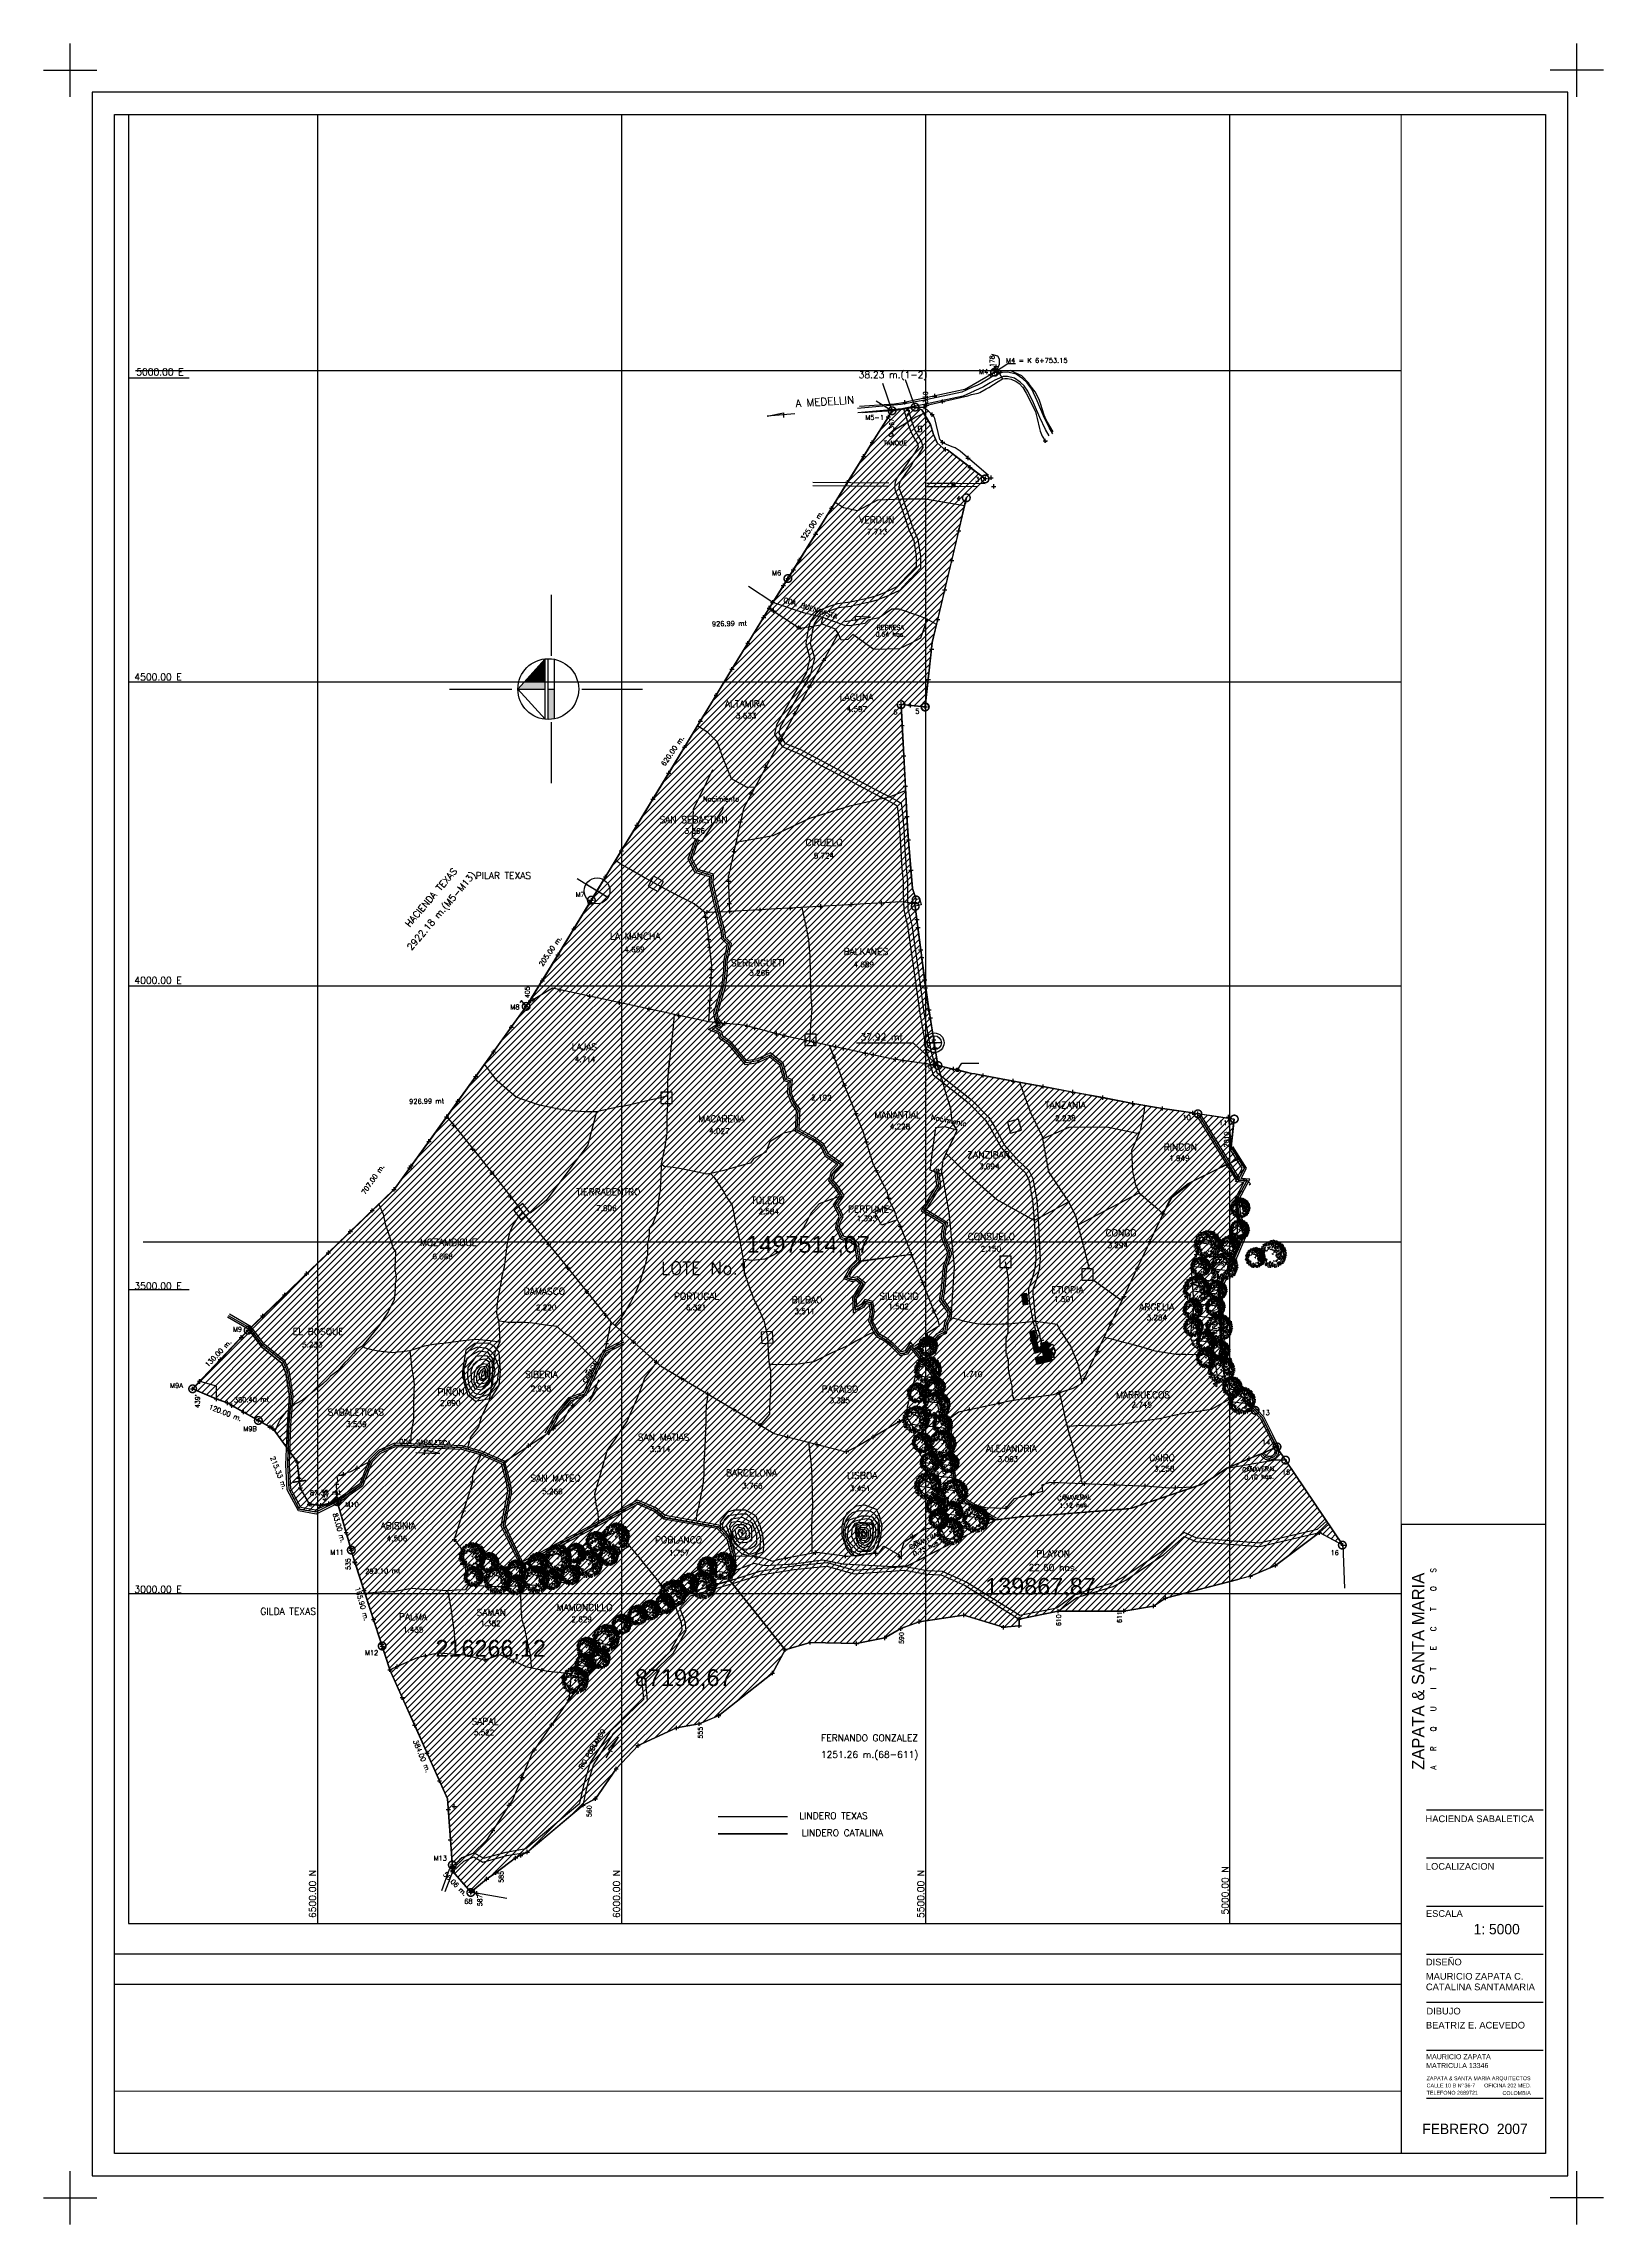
# Paper-space layout 'PLOTEO' of a CAD drawing. Extents: x 1 to 2110, y -115 to 603.
# Drawn here: x 1597 to 2110, y -115 to 603 of the extents above.
# The model-space entities are those that its viewports show. They can reach past a viewport. Long polylines and large blocks are cut down to what shows.
import ezdxf
from ezdxf.enums import TextEntityAlignment as Align

# ---------------------------------------------------------------- set-up
doc = ezdxf.new("R2010")
doc.units = 0
doc.header["$LTSCALE"] = 10
doc.header["$MEASUREMENT"] = 0
doc.header["$PDMODE"] = 2
doc.header["$PDSIZE"] = 3.5
for name, pattern in [('BORDER', [1.75, 0.5, -0.25, 0.5, -0.25, 0, -0.25]), ('CENTER', [2, 1.25, -0.25, 0.25, -0.25]), ('DASHDOT', [1, 0.5, -0.25, 0, -0.25]), ('DASHED', [0.75, 0.5, -0.25]), ('DIVIDE', [1.25, 0.5, -0.25, 0, -0.25, 0, -0.25]), ('HIDDEN', [0.375, 0.25, -0.125])]:
    doc.linetypes.add(name, pattern=pattern)
for name, color, linetype in [('ANDEN', 11, 'Continuous'), ('ARBOL4', 76, 'Continuous'), ('AREA', 2, 'Continuous'), ('BRECHA', 2, 'BORDER'), ('CANO', 5, 'DIVIDE'), ('CERCO', 2, 'Continuous'), ('COORD', 8, 'Continuous'), ('COORDENADAS', 1, 'Continuous'), ('COTA', 7, 'Continuous'), ('CUBIERTA', 30, 'Continuous'), ('DINTEL', 8, 'HIDDEN'), ('DIV-', 5, 'Continuous'), ('DOBLE-MAR', 140, 'Continuous'), ('ENERGIA', 1, 'BORDER'), ('HOJA', 8, 'Continuous'), ('LIMITE', 6, 'Continuous'), ('LINEA', 7, 'Continuous'), ('MOJON', 2, 'Continuous'), ('MONTE', 2, 'DASHED'), ('MURO', 3, 'Continuous'), ('MURO BAJO', 3, 'Continuous'), ('PL', 3, 'Continuous'), ('PROY', 8, 'HIDDEN'), ('PUA', 1, 'Continuous'), ('R', 1, 'Continuous'), ('r-100', 6, 'Continuous'), ('R-100B', 6, 'Continuous'), ('R120', 5, 'Continuous'), ('R450', 7, 'Continuous'), ('R60', 2, 'Continuous'), ('R80', 2, 'Continuous'), ('RASTROJO', 2, 'DASHDOT'), ('SOLID', 253, 'Continuous'), ('TUBERIA', 6, 'CENTER'), ('VIA', 4, 'Continuous'), ('VP', 7, 'Continuous')]:
    doc.layers.add(name, color=color, linetype=linetype)
doc.layers.add('R500', color=7, linetype='Continuous', lineweight=30)
doc.layers.add('RE100', color=7, linetype='Continuous', lineweight=35)
doc.styles.add('textstyle3', font='romans', dxfattribs={"width": 0.8})
doc.styles.add('textstyle4', font='')
doc.styles.add('textstyle5', font='Arial.ttf')
doc.styles.add('textstyle6', font='')
doc.styles.get('textstyle4').set_extended_font_data('simplex')
doc.styles.get('textstyle6').set_extended_font_data('Stylus BT')
pattern_1 = [(45, (2299.249, 0), (-5.3033009, 5.3033009), [])]
pattern_2 = [(0, (-257.8881, 0), (0, 0.3175), [])]

# ---------------------------------------------------------------- blocks, each defined once
blk = doc.blocks.new('DEC1')
for points in [[(-52.427143, -0.850769), (-55.081683, 0.4254), (-56.077133, -5.104706), (-55.081683, -6.380875), (-50.436243, -6.380875), (-51.099873, -5.104706), (-53.754413, -4.253914)], [(-52.427143, 19.568028), (-50.104423, 20.844198), (-46.786243, 17.441068), (-49.108973, 14.888718), (-53.754413, 14.463338), (-54.418043, 17.441068)], [(-48.445333, 5.530108), (-46.786243, 3.828518), (-44.795343, 5.104708)], [(-45.127153, 9.784018), (-44.463523, 14.463338), (-38.490813, 18.717258), (-39.818083, 15.739508)], [(-44.561383, 31.831348), (-39.273253, 31.705098), (-39.604093, 34.382268), (-36.824663, 35.356908), (-40.368063, 38.431048), (-41.276543, 35.116178)], [(-42.472623, 24.672728), (-44.131713, 23.396548), (-42.804433, 22.971158)], [(-38.104163, 42.886048), (-35.982343, 39.207198), (-33.437553, 39.947208), (-31.223573, 43.364378)], [(-32.518103, 32.329788), (-36.831723, 28.075868), (-31.854473, 28.926648)], [(-31.801213, 37.372358), (-27.415503, 38.148518), (-25.333863, 42.636518), (-27.944843, 42.431948), (-29.220293, 39.953298)], [(-30.195383, 13.187148), (-28.536293, 17.866458), (-25.218123, 16.164898), (-26.213573, 13.187148), (-27.872663, 14.463338)], [(-27.902623, 48.490098), (-28.642653, 45.945318), (-26.266303, 45.915268), (-25.694743, 47.690008)], [(-22.482173, 47.292998), (-22.915303, 48.664658), (-25.556323, 50.836408), (-20.701343, 52.081818), (-20.707443, 47.864548)], [(-22.563583, 30.628218), (-22.563583, 28.501248), (-21.568133, 29.352038)], [(-17.061733, 46.095918), (-21.688173, 40.867878), (-18.577893, 39.165388), (-13.789101, 40.946228), (-14.889992, 43.454908), (-16.965533, 43.184148)], [(-17.825703, 50.144688), (-15.340965, 55.637398), (-11.893769, 55.475018), (-12.802246, 52.160138), (-14.540878, 53.429518), (-15.347061, 51.420148), (-14.679306, 50.283108)], [(-12.277245, 32.755178), (-14.599968, 30.628218), (-13.604515, 29.777438), (-11.2818, 30.628218)], [(-12.70607, 49.248398), (-13.313744, 45.632738), (-10.937401, 45.602688), (-9.258873, 49.086028)], [(-5.640907, 20.844198), (-7.963623, 18.291858), (-11.2818, 20.418808), (-11.2818, 22.120378), (-7.963623, 20.844198), (-4.313629, 22.971158)], [(-10.286347, 57.002498), (-6.636353, 53.173978), (-4.977264, 55.300948), (-2.322731, 54.024758), (-2.654549, 58.704078), (-5.640907, 57.002498)], [(-7.299988, 42.539188), (-9.290886, 39.136068), (-5.640907, 37.859878), (-3.981812, 39.136068)], [(-1.990913, 33.180578), (-4.977264, 30.628218), (-3.318176, 27.225088), (-0.99546, 30.202838)], [(-2.654549, 51.047028), (-4.645447, 48.494678), (-3.318176, 45.091538), (-1.990913, 46.793108)], [(-0.66365, 1.276169), (-2.322731, 0.4254), (-1.327278, -0.425384), (0, 0)], [(2.322716, 47.218508), (-1.327278, 43.815368), (-0.66365, 40.412228), (3.318161, 37.009098), (6.636337, 38.710668), (2.654526, 40.837618), (5.309077, 44.666158)], [(-0.66365, 18.717258), (0.663628, 19.142638), (1.659081, 17.441068), (-0.66365, 16.590288)], [(2.096443, 60.253408), (0.995445, 56.151728), (3.318161, 54.875548), (7.299967, 55.726328)], [(2.654526, 51.897798), (6.304517, 49.345458), (10.949967, 51.047028), (8.959067, 52.748598), (6.304517, 51.897798)], [(6.636337, 30.628218), (6.304517, 25.523518), (13.272677, 21.269598), (14.931767, 22.120378), (9.290877, 25.098128), (12.277227, 29.352038)], [(10.949967, 39.136068), (9.622697, 36.158308), (10.618147, 33.605958), (10.949967, 36.158308)], [(13.272677, 57.002498), (10.949967, 55.726328), (12.609047, 54.024758), (14.268137, 54.875548)], [(19.245397, 47.643888), (12.277227, 47.218508), (13.272677, 43.815368), (17.918117, 41.688418), (18.913577, 44.240768), (17.254487, 45.516938)], [(15.927217, 35.307528), (16.922667, 29.777438), (14.268137, 28.075868), (17.918117, 26.799688), (19.245397, 31.479008)], [(16.259037, 52.323198), (16.922667, 53.599378), (16.590857, 57.002498), (20.904477, 54.450148), (17.918117, 51.472418)], [(18.581767, 15.739508), (16.922667, 13.187148), (19.245397, 11.060198), (21.236297, 11.910978), (19.577217, 13.612548)], [(21.568117, 28.075868), (20.240847, 25.098128), (22.231747, 24.247348), (23.890837, 25.948898)], [(21.568117, 51.047028), (27.209017, 53.173978), (29.531737, 50.621628), (26.545377, 48.920058), (26.213557, 51.047028), (24.222657, 50.196248), (23.890837, 48.920058)], [(24.554477, 46.793108), (21.568117, 44.666158), (23.227197, 42.964588), (26.877177, 44.240768)], [(23.890837, 30.202838), (21.568117, 37.009098), (25.218107, 32.329788)], [(25.549927, 37.859878), (32.186277, 39.561448), (34.177167, 43.389968), (33.181717, 35.307528), (29.199917, 34.882128)], [(31.522627, 48.069288), (29.863537, 46.367708), (28.536287, 43.389968), (32.186277, 45.516938)], [(29.531737, 34.031358), (28.536287, 31.053608), (36.499887, 31.479008), (33.181717, 34.456738)], [(29.863537, 27.650488), (28.536287, 22.971158), (30.527177, 17.441068), (32.186277, 20.418808), (29.863537, 22.120378)], [(29.531737, 7.231658), (31.854457, 4.679318), (32.186277, 0), (35.504437, 3.403137), (33.513537, 9.784018)], [(35.504437, 27.650488), (36.168077, 22.120378), (39.154437, 21.694998), (40.813507, 23.821948)], [(36.831707, 44.240768), (35.836257, 42.539188), (37.163527, 41.263018), (40.481707, 41.688418)], [(37.495347, 38.285278), (35.836257, 35.732928), (38.158977, 34.031358), (41.477157, 34.031358), (38.158977, 35.307528)], [(40.813507, 40.412228), (40.481707, 39.136068), (42.804427, 37.434478), (45.458957, 37.859878)], [(40.481707, 17.015668), (43.799877, 11.910978), (41.477157, 8.507848), (41.145337, 11.910978)], [(44.795317, 26.374298), (42.804427, 28.075868), (42.472607, 29.777438), (43.799877, 31.053608), (46.454417, 29.352038)], [(46.454417, 20.844198), (44.463497, 22.120378), (42.472607, 21.269598), (42.804427, 19.568028), (45.458957, 19.142638)], [(46.454417, 6.380878), (46.122607, 4.679318), (43.468057, 5.104708), (43.799877, 7.657058)], [(49.440767, 0.4254), (49.772577, -4.679306), (43.799877, -7.231651), (47.449857, -3.828529)], [(49.772577, 26.799688), (48.445307, 25.098128), (50.436227, 23.396548), (53.754397, 25.523518)], [(48.777127, 16.164898), (48.445307, 12.761768), (50.768037, 11.060198), (52.095307, 13.187148)], [(51.099847, 20.418808), (52.095307, 16.590288), (56.077117, 13.187148), (54.418027, 17.866458)], [(52.095307, 5.955488), (54.086217, 3.403137), (55.745307, 4.679318), (54.418027, 8.082458)], [(-50.768053, -17.015672), (-50.436243, -19.993412), (-52.427143, -19.568022), (-52.758963, -16.590282)], [(-47.449883, -17.015672), (-46.454433, -9.784004), (-41.145353, -6.806266), (-44.131713, -11.06018)], [(-45.458983, -31.478992), (-46.786243, -26.799672), (-44.463523, -23.396552), (-43.468073, -26.374292), (-44.463523, -28.075852)], [(-28.204473, -43.389972), (-32.518103, -44.240752), (-30.195383, -47.218492), (-26.545393, -46.367702)], [(-11.2818, -55.300932), (-13.936333, -51.472412), (-10.286347, -51.472412), (-7.963623, -52.323192)], [(9.622697, -56.151712), (6.304517, -54.024762), (8.295417, -52.748592), (8.959067, -53.173982), (12.277227, -53.173982), (12.277227, -51.472412), (15.595407, -51.897802), (14.268137, -54.024762)], [(20.572657, -34.456732), (16.922667, -37.859872), (18.249947, -39.986832), (21.236297, -38.285262)], [(22.563567, -50.621622), (25.218107, -49.770842), (22.563567, -48.069272)], [(24.554477, -39.561442), (23.890837, -40.837612), (27.872647, -44.666142), (34.508987, -42.539172), (32.186277, -40.412222), (27.872647, -41.688402)], [(30.195357, -3.828529), (28.536287, -5.53009), (29.863537, -6.806266)], [(38.158977, -36.583692), (38.822617, -39.136042), (45.127137, -37.434482)], [(47.118057, -15.739494), (45.127137, -17.866462), (46.122607, -22.120372), (48.445307, -19.568022)], [(48.113497, -26.799672), (45.127137, -28.501252), (45.458957, -32.755162), (47.118057, -30.202822)], [(50.436227, -9.784004), (51.099847, -13.187141), (53.754397, -13.187141), (55.413487, -10.634796), (53.090757, -11.06018)]]:
    blk.add_lwpolyline(points, close=True)
at = {"style": 'textstyle3', "width": 0.8, "flags": 1}
blk.add_attdef('ESTCODE', (0, 0), '', height=0.7, dxfattribs=at)
blk = doc.blocks.new('A$C3B855193')
for p, q in [((3.91, 4.03), (4.16, 4.03)), ((4.04, 3.91), (4.04, 4.16))]:
    blk.add_line(p, q)
for points in [[(1.36, 6.69), (1.18, 6.59), (1.15, 6.73), (1.33, 6.83)], [(1.45, 6.48), (1.94, 6.62), (2.27, 6.36), (1.92, 6.43)], [(2.34, 7.24), (2.35, 7.44), (1.97, 7.36), (1.92, 7.26), (2.05, 6.96), (2.11, 7.04), (2.09, 7.23)], [(2.86, 7.16), (2.8, 7.01), (2.93, 6.92)], [(3.22, 7.07), (3.54, 7.15), (3.97, 6.89), (3.75, 6.89)], [(3.64, 7.8), (3.79, 7.69), (3.66, 7.38), (3.44, 7.46), (3.28, 7.74), (3.45, 7.87)], [(4.24, 7.3), (4.11, 7.38), (4.12, 7.28)], [(5, 6.88), (4.61, 7.04), (4.8, 6.74)], [(4.64, 7.63), (4.78, 7.29), (4.94, 7.39), (5.08, 7.24), (5.17, 7.55), (4.94, 7.51)], [(5.52, 7.52), (5.34, 7.29), (5.46, 7.15), (5.74, 7.1)], [(5.34, 6.97), (5.51, 6.71), (5.85, 6.7), (5.77, 6.87), (5.58, 6.88)], [(6.3, 6.27), (5.84, 6.42), (5.82, 6.18), (6.06, 5.92), (6.19, 6.06), (6.12, 6.19)], [(6.16, 7.03), (5.97, 7.01), (6.04, 6.85), (6.17, 6.87)], [(6.23, 6.65), (6.3, 6.72), (6.37, 6.94), (6.58, 6.67), (6.31, 6.55)], [(6.54, 6.43), (6.95, 6.42), (7.04, 6.2), (6.8, 6.17), (6.84, 6.31), (6.69, 6.31), (6.63, 6.24)], [(0.3, 4.54), (0.13, 4.79), (0, 4.56), (0.15, 4.35)], [(0, 3.13), (0.17, 3.41), (0.27, 3.17), (0.28, 3)], [(0.67, 4.04), (0.35, 4.18), (0.25, 4.03), (0.44, 3.89)], [(0.77, 4.57), (0.46, 4.71), (0.36, 4.56), (0.55, 4.42)], [(0.93, 5.59), (0.62, 5.73), (0.52, 5.58), (0.71, 5.44)], [(0.52, 1.78), (0.56, 2.05), (0.7, 1.96), (0.69, 1.9), (0.78, 1.69), (0.89, 1.74), (0.95, 1.51), (0.78, 1.54)], [(0.58, 5.96), (0.85, 6.17), (1.13, 6.12), (0.96, 5.97), (0.83, 5.99)], [(1, 3.6), (0.68, 3.73), (0.58, 3.59), (0.77, 3.45)], [(1.23, 2.53), (0.91, 2.67), (0.81, 2.53), (1, 2.39)], [(1.35, 3.97), (1.04, 4.11), (0.94, 3.97), (1.13, 3.83)], [(1.48, 2.94), (1.16, 3.08), (1.06, 2.93), (1.25, 2.79)], [(1.58, 1.6), (1.26, 1.74), (1.17, 1.6), (1.36, 1.45)], [(1.38, 2.19), (1.23, 2.25), (1.18, 2.13)], [(1.62, 4.4), (1.31, 4.54), (1.21, 4.4), (1.4, 4.26)], [(1.23, 1.11), (1.35, 0.96), (1.39, 1.18)], [(1.76, 5.49), (1.44, 5.63), (1.35, 5.48), (1.54, 5.34)], [(1.83, 4.93), (1.51, 5.07), (1.41, 4.93), (1.6, 4.78)], [(1.85, 2.48), (1.53, 2.62), (1.43, 2.48), (1.62, 2.34)], [(2.07, 2.54), (1.97, 2.32), (1.68, 2.17), (1.99, 2.05), (2.34, 2.35)], [(1.98, 1.28), (1.88, 1.29), (1.75, 0.93), (2.07, 0.57), (2.14, 0.77), (1.94, 1.01)], [(2.21, 1.79), (1.9, 1.93), (1.8, 1.79), (1.99, 1.64)], [(2.43, 1.39), (2.28, 1.44), (2.23, 1.32)], [(2.71, 0.92), (2.39, 1.06), (2.29, 0.91), (2.48, 0.77)], [(2.55, 0.5), (2.4, 0.38), (2.68, 0.03)], [(2.93, 5.95), (2.59, 5.83), (2.51, 5.27), (2.61, 5.19), (2.65, 5.63), (3, 5.56)], [(3.12, 1.73), (3.02, 1.51), (2.73, 1.36), (3.04, 1.24), (3.39, 1.55)], [(3.1, 1.09), (2.95, 1.15), (2.9, 1.03)], [(3.33, 0.59), (3.01, 0.73), (2.91, 0.58), (3.1, 0.44)], [(3.44, 0.13), (3.25, 0.27), (2.99, 0.14), (3.2, 0.1)], [(3.79, 1.44), (3.69, 1.22), (3.4, 1.07), (3.71, 0.95), (4.06, 1.26)], [(3.84, 0.76), (3.53, 0.9), (3.43, 0.76), (3.62, 0.62)], [(4.12, 0.5), (3.93, 0.56), (3.68, 0.39), (3.91, 0.31)], [(3.89, 4), (3.8, 4.09), (3.77, 4), (3.83, 3.93)], [(3.85, 6.21), (4.19, 6.23), (4.17, 5.97), (3.95, 5.96), (3.99, 6.1)], [(4.55, 0.82), (4.24, 0.95), (4.14, 0.81), (4.33, 0.67)], [(4.41, 1.9), (4.26, 1.96), (4.21, 1.84)], [(4.65, 5.08), (4.31, 4.96), (4.23, 4.4), (4.33, 4.32), (4.37, 4.76), (4.72, 4.68)], [(4.59, 0.45), (4.39, 0.31), (4.46, 0.14), (4.67, 0.11), (4.58, 0.24)], [(5.21, 0.79), (4.89, 0.63), (4.57, 0.94), (4.88, 0.8)], [(5.1, 2.24), (5, 2.03), (4.71, 1.88), (5.02, 1.76), (5.37, 2.06)], [(5, 4.86), (4.78, 4.93), (4.82, 5.2), (4.93, 5.25), (4.94, 5), (5.18, 4.83)], [(5.01, 4.48), (5.07, 4.41), (4.99, 4.3), (4.87, 4.42)], [(5.3, 4.07), (4.97, 3.95), (4.89, 3.39), (4.99, 3.31), (5.02, 3.75), (5.38, 3.67)], [(5.16, 6.2), (5.03, 6.14), (5.11, 6.1)], [(5.34, 3.17), (5.13, 3.21), (5.06, 3), (5.17, 2.9), (5.23, 3.05)], [(5.51, 1.14), (5.39, 1.12), (5.34, 1.3), (5.52, 1.35)], [(5.58, 5.6), (5.38, 5.69), (5.36, 5.61), (5.47, 5.48)], [(5.8, 3.14), (5.47, 3.03), (5.39, 2.47), (5.49, 2.38), (5.52, 2.82), (5.88, 2.75)], [(5.89, 4.96), (5.65, 5.08), (5.47, 4.88), (5.73, 4.82)], [(6.02, 1.81), (5.79, 1.46), (5.51, 1.52), (5.71, 1.63)], [(5.63, 0.77), (5.53, 0.58), (5.65, 0.5), (5.83, 0.68)], [(5.96, 4.34), (5.63, 4.22), (5.55, 3.66), (5.65, 3.58), (5.68, 4.02), (6.04, 3.95)], [(6.41, 2.78), (6.07, 2.74), (5.78, 2.46), (6.01, 2.44), (6.06, 2.63)], [(6.19, 1.26), (5.97, 1.19), (5.92, 1), (6.1, 0.97)], [(6.21, 3.32), (5.98, 3.32), (5.98, 3.17), (6.14, 3.11)], [(6.51, 3.88), (6.19, 3.66), (6.01, 3.79), (6.03, 3.52), (6.36, 3.56)], [(6.34, 5.55), (6.07, 5.59), (6.09, 5.32), (6.21, 5.25)], [(6.53, 1.23), (6.31, 1.06), (6.2, 0.72), (6.46, 0.95)], [(6.56, 2.42), (6.23, 2.23), (6.28, 2.03), (6.46, 1.98)], [(6.43, 1.54), (6.46, 1.7), (6.35, 1.8), (6.25, 1.74), (6.29, 1.56)], [(6.62, 4.3), (6.4, 4.3), (6.26, 4.17), (6.43, 4.22)], [(6.9, 5.07), (6.58, 5.21), (6.39, 5.07), (6.28, 4.73), (6.48, 4.56), (6.5, 4.87), (6.82, 4.81)], [(6.62, 6.08), (6.37, 6.02), (6.44, 5.87), (6.7, 5.86)], [(6.41, 3.23), (6.78, 3.56), (6.58, 3.2)], [(6.81, 2.98), (6.59, 2.96), (6.83, 2.46), (6.93, 2.76)], [(7.01, 5.49), (6.79, 5.55), (6.61, 5.37), (6.76, 5.33)], [(6.9, 1.49), (6.75, 1.53), (6.7, 1.35), (6.93, 1.2)], [(6.74, 1.8), (6.79, 1.97), (6.89, 2.04), (7.01, 1.99), (6.97, 1.77)], [(6.94, 3.33), (7.23, 2.96), (7.53, 2.94), (6.99, 2.78), (6.85, 3.02)], [(7.39, 4), (7.17, 4.44), (6.98, 4.28), (6.98, 3.92), (7.17, 3.93), (7.2, 4.07)], [(7.18, 6.14), (7.04, 5.8), (7.22, 5.75), (7.21, 5.55), (7.5, 5.7), (7.31, 5.84)], [(7.29, 2.59), (7.09, 2.62), (7.04, 2.43), (7.13, 2.22), (7.12, 2.46)], [(7.21, 5.18), (7.15, 4.87), (7.38, 4.62), (7.43, 4.8), (7.31, 4.94)], [(7.48, 3.64), (7.26, 3.77), (7.2, 3.62), (7.38, 3.42)], [(7.75, 3.23), (7.6, 3.29), (7.37, 3.3), (7.61, 3.12)], [(7.52, 2.43), (7.43, 2.42), (7.38, 2.22), (7.48, 2.07)], [(7.72, 5.44), (7.43, 5.4), (7.42, 5.21), (7.58, 4.98)], [(7.65, 2.79), (7.52, 2.81), (7.47, 2.69), (7.59, 2.49)], [(7.61, 4.32), (7.71, 4.31), (7.91, 4.43), (7.87, 4.08), (7.6, 4.19)], [(7.67, 3.95), (7.96, 3.65), (7.86, 3.43), (7.67, 3.57), (7.8, 3.65), (7.69, 3.76), (7.6, 3.74)], [(7.82, 4.64), (7.68, 4.75), (7.62, 4.6), (7.72, 4.52)]]:
    blk.add_lwpolyline(points, close=True)
at = {"xscale": 0.0692855676280715, "yscale": 0.0692855676280715, "zscale": 0.0692855676280715}
blk.add_blockref('DEC1', (4.02, 3.89), dxfattribs=at)
blk = doc.blocks.new('dsgdfsgdfs')
at = {"layer": 'CUBIERTA', "transparency": 33554687}
h = blk.add_hatch(dxfattribs=at)
h.set_pattern_fill('LINE', color=256, scale=0.1, angle=90, style=0, pattern_type=0)
h.set_pattern_definition([(90, (-257.8881, 0), (-0.3175, 0), [])])
h.paths.add_polyline_path([(25677.7, 6009.3), (25658.1, 6009.3), (25652, 6003.3), (25683.7, 6003.3)], flags=0)
h.paths.add_polyline_path([(25683.7, 6015.4), (25677.2, 6015.4), (25674, 6012.1), (25674, 6012.1), (25670.7, 6015.4), (25662.5, 6015.4), (25657.3, 6010.1), (25658.1, 6009.3), (25677.7, 6009.3)], flags=0)
h.paths.add_polyline_path([(25702.4, 6024.4), (25674.9, 6024.4), (25674, 6023.5), (25677.2, 6020.2), (25706.6, 6020.2)], flags=0)
h.paths.add_polyline_path([(25706.6, 6028.6), (25670.9, 6028.6), (25670.7, 6028.6), (25674.9, 6024.4), (25702.4, 6024.4)], flags=0)
h.paths.add_polyline_path([(25662.5, 6029.2), (25652, 6029.2), (25657.3, 6024)], flags=0)
h = blk.add_hatch(dxfattribs=at)
h.set_pattern_fill('LINE', color=256, scale=0.1, style=0, pattern_type=0)
h.set_pattern_definition(pattern_2)
h.paths.add_polyline_path([(25662.5, 6029.2), (25657.3, 6024), (25657.3, 6010.1), (25662.5, 6015.4)], flags=0)
h.paths.add_polyline_path([(25657.3, 6024), (25652, 6029.2), (25652, 6003.3), (25658.1, 6009.3), (25657.3, 6010.1)], flags=0)
h = blk.add_hatch(dxfattribs=at)
h.set_pattern_fill('LINE', color=256, scale=0.1, style=0, pattern_type=0)
h.set_pattern_definition(pattern_2)
h.paths.add_polyline_path([(25670.7, 6028.6), (25670.7, 6015.4), (25674, 6012.1), (25674, 6023.5), (25674.9, 6024.4)], flags=0)
h = blk.add_hatch(dxfattribs=at)
h.set_pattern_fill('LINE', color=256, scale=0.1, style=0, pattern_type=0)
h.set_pattern_definition(pattern_2)
h.paths.add_polyline_path([(25706.6, 6028.6), (25702.4, 6024.4), (25706.6, 6020.2)], flags=0)
h.paths.add_polyline_path([(25677.2, 6020.2), (25674, 6023.5), (25674, 6012.1), (25677.2, 6015.4)], flags=0)
h = blk.add_hatch(dxfattribs=at)
h.set_pattern_fill('LINE', color=256, scale=0.1, style=0, pattern_type=0)
h.set_pattern_definition(pattern_2)
h.paths.add_polyline_path([(25683.7, 6015.4), (25677.7, 6009.3), (25683.7, 6003.3)], flags=0)
at = {"layer": 'ANDEN'}
for p, q in [((25653, 5998.7), (25653, 6003.3)), ((25653, 5998.7), (25656.4, 5998.7)), ((25656.4, 5998.7), (25656.4, 6003.3)), ((25657.8, 5998.9), (25656.4, 5998.9)), ((25659.8, 6003.3), (25656.9, 6003.3)), ((25656.9, 5998.9), (25656.9, 6003.3)), ((25659.8, 6002.8), (25657.4, 6002.8)), ((25659.8, 6001.8), (25659.8, 6003.3)), ((25659.9, 6003.3), (25659.9, 6001.8)), ((25662, 6003.3), (25662, 6001.8)), ((25662.1, 6002.1), (25668.1, 6002.1)), ((25671.3, 6000.1), (25662.5, 6000.1)), ((25668.2, 6000.1), (25670.5, 5995.8)), ((25668.6, 5999.6), (25671, 5999.6)), ((25670.2, 6002.7), (25669.2, 6002.7)), ((25669.2, 6000.9), (25671.3, 6000.9)), ((25669.2, 6000.7), (25671.4, 6000.7)), ((25671.1, 6003.3), (25670.2, 6002.7)), ((25670.2, 6002.7), (25674.6, 5995.1)), ((25671, 5999.6), (25672.6, 5996.7)), ((25671.3, 6000.1), (25673.2, 5996.5)), ((25673.7, 5996.7), (25672.3, 5995.9)), ((25673, 6006.7), (25673, 6004.3)), ((25678.1, 5997.1), (25674.6, 5995.1)), ((25675.2, 6003.3), (25675.2, 6002.2)), ((25675.2, 6002.2), (25678.1, 5997.1)), ((25677, 6002.4), (25675.5, 6001.5)), ((25675.6, 6001.4), (25675.5, 6001.4)), ((25677.1, 6002.3), (25675.6, 6001.4)), ((25677, 6002.4), (25677, 6003.3)), ((25677.1, 5998.7), (25680.4, 6000.6)), ((25677.2, 6019), (25678.6, 6019)), ((25677.2, 6016), (25678.6, 6016)), ((25677.2, 6002.4), (25677.2, 6002.9)), ((25677.2, 5998.6), (25680.6, 6000.5)), ((25678.6, 6020.2), (25678.6, 6015.4)), ((25678.6, 6019), (25678.6, 6016)), ((25680.4, 6002.9), (25680.4, 6000.4)), ((25680.6, 6000.5), (25680.6, 6002.9)), ((25688.1, 6013.6), (25697, 6013.6))]:
    blk.add_line(p, q, dxfattribs=at)
for points in [[(25673.8, 5996.6), (25672.4, 5995.8, -0.24597), (25662.4, 5996, -0.072026), (25660.4, 5997.6, 0.164428), (25657.8, 5998.7), (25656.4, 5998.7)], [(25672.6, 5996.7), (25672, 5996.4, -0.245433), (25662.7, 5996.7, -0.072549), (25660.8, 5998.1, 0.166957), (25657.8, 5999.4), (25657.4, 5999.4), (25657.4, 6002.8)]]:
    blk.add_lwpolyline(points, format="xyb", dxfattribs=at)
for points in [[(25662.1, 6002), (25662.1, 6002.1)], [(25668.1, 6001.8), (25668.1, 6002.1)], [(25672.6, 5996.7), (25672, 5996.4)], [(25677, 6002.9), (25682.4, 6002.9), (25682.4, 6003.3)], [(25677.2, 6002.4), (25680.4, 6002.4)], [(25697, 6017.6), (25694.5, 6017.6)]]:
    blk.add_lwpolyline(points, dxfattribs=at)
for centre, radius, start, end in [((25657.4, 5994.4), 4.56, 47.1371, 84.6606), ((25660.9, 6001.9), 1.18, 187.275, 3.1121), ((25660.9, 6001.9), 1.04, 188.3257, 351.6743), ((25666.6, 6003.8), 8.65, 224.8172, 241.3291), ((25662.7, 5998.5), 1.55, 95.2339, 227.4475), ((25667.6, 6005.4), 10.6, 240.748, 295.9908), ((25669.2, 6001.8), 1.08, 178.0209, 271.8952), ((25669.2, 6001.8), 0.928, 90, 271.8952), ((25668.6, 5999.8), 0.2, 210, 270), ((25677.1, 6002.4), 0.1, 300, 0), ((25694.5, 6021.4), 3.85, 198.1478, 270.0739)]:
    blk.add_arc(centre, radius, start, end, dxfattribs=at)
blk.add_open_spline([(25662.5, 6000.1), (25662.3, 6000.1), (25661.9, 6000.2), (25661.5, 6000.6), (25661.3, 6000.8)], degree=3, knots=[0, 0, 0, 0, 0.579839, 1.453762, 1.453762, 1.453762, 1.453762], dxfattribs=at)
at = {"layer": 'CUBIERTA'}
for p, q in [((25652, 6029.2), (25657.3, 6024)), ((25662.5, 6029.2), (25657.3, 6024)), ((25670.7, 6028.6), (25674.9, 6024.4)), ((25706.6, 6028.6), (25702.4, 6024.4)), ((25652, 6003.3), (25658.1, 6009.3)), ((25657.3, 6024), (25657.3, 6010.1)), ((25657.3, 6010.1), (25662.5, 6015.4)), ((25657.3, 6010.1), (25658.1, 6009.3)), ((25677.7, 6009.3), (25658.1, 6009.3)), ((25670.7, 6015.4), (25674, 6012.1)), ((25674, 6023.5), (25674.9, 6024.4)), ((25677.2, 6015.4), (25674, 6012.1)), ((25674.9, 6024.4), (25702.4, 6024.4)), ((25677.7, 6009.3), (25683.7, 6015.4)), ((25677.7, 6009.3), (25683.7, 6003.3)), ((25706.6, 6020.2), (25702.4, 6024.4))]:
    blk.add_line(p, q, dxfattribs=at)
for points in [[(25670.7, 6015.4), (25662.5, 6015.4), (25662.5, 6029.2), (25652, 6029.2), (25652, 6003.3), (25683.7, 6003.3), (25683.7, 6015.4), (25677.2, 6015.4)], [(25657.3, 6010.1), (25662.5, 6015.4), (25662.5, 6029.2), (25657.3, 6024), (25657.3, 6010.1)], [(25670.9, 6028.6), (25670.9, 6028.6), (25670.7, 6028.6), (25670.7, 6015.4)], [(25677.2, 6015.4), (25677.2, 6020.2), (25706.6, 6020.2), (25706.6, 6028.6), (25670.9, 6028.6)], [(25674, 6012.1), (25674, 6023.5), (25677.2, 6020.2)]]:
    blk.add_lwpolyline(points, dxfattribs=at)
for points in [[(25652, 6029.2), (25652, 6003.3), (25658.1, 6009.3), (25657.3, 6010.1), (25657.3, 6024)], [(25670.7, 6028.6), (25670.7, 6015.4), (25674, 6012.1), (25674, 6023.5), (25674.9, 6024.4)], [(25683.7, 6015.4), (25677.7, 6009.3), (25683.7, 6003.3)]]:
    blk.add_lwpolyline(points, close=True, dxfattribs=at)
at = {"layer": 'DINTEL'}
for points in [[(25690.8, 6029.5), (25693.6, 6029.5)], [(25690.8, 6029.2), (25693.6, 6029.2)]]:
    blk.add_lwpolyline(points, dxfattribs=at)
at = {"layer": 'MURO BAJO'}
for p, q in [((25693.8, 6029.9), (25690.6, 6029.9)), ((25690.6, 6029.9), (25690.6, 6028.6)), ((25690.8, 6028.6), (25690.8, 6029.8)), ((25690.8, 6029.8), (25693.6, 6029.8)), ((25693.6, 6029.8), (25693.6, 6028.6)), ((25693.8, 6028.6), (25693.8, 6029.9))]:
    blk.add_line(p, q, dxfattribs=at)
for points in [[(25683.7, 6013.6), (25688.1, 6013.6), (25688.1, 6008.8), (25688.1, 6008.8)], [(25683.7, 6013.3), (25687.8, 6013.3), (25687.8, 6009.1), (25687.8, 6009.1)]]:
    blk.add_lwpolyline(points, dxfattribs=at)

msp = doc.modelspace()

# ---------------------------------------------------------------- hatches: boundary and pattern name
at = {"transparency": 33554687}
for points in [[(23570.3, 7634.8), (23536.2, 7597.1), (23570.3, 7597.1)], [(23570.3, 7597.1), (23536.2, 7597.1), (23525.3, 7585), (23570.3, 7585)]]:
    msp.add_hatch(color=256, dxfattribs=at).paths.add_polyline_path(points, flags=0)
h = msp.add_hatch(color=256, dxfattribs=at)
edge = h.paths.add_edge_path(flags=0)
edge.add_line((23585.3, 7585), (23575.3, 7585))
edge.add_line((23575.3, 7585), (23575.3, 7535))
edge.add_arc((23575.3, 7585), 50, 270, 281.537)
edge.add_line((23585.3, 7536.1), (23585.3, 7585))
at = {"layer": 'COORDENADAS', "true_color": 0xe60000, "transparency": 33554687}
h = msp.add_hatch(dxfattribs=at)
h.set_pattern_fill('LINE', color=1, scale=60, angle=45, style=0, pattern_type=0)
h.set_pattern_definition([(45, (4432.5205, 1e-12), (-5.3033009, 5.3033009), [])])
h.paths.add_polyline_path([(23082.7, 6531.3), (23082.5, 6531.5), (23321.6, 6762), (23538.9, 7063.1), (23646.1, 7237.8), (23741.1, 7393.9), (23829.6, 7539), (23938.8, 7718.3), (23969.4, 7766.8), (24140.9, 8042.9), (24178.7, 8048.7), (24189.8, 8044.1), (24204, 8020.4), (24209.1, 8003.8), (24215.2, 7990.1), (24225, 7981.4), (24229, 7979.2), (24231.8, 7978.3), (24269.2, 7949.7), (24293.9, 7930.8), (24263.4, 7900), (24207, 7661.6), (24195.5, 7556), (24195.5, 7555.7), (24155.7, 7559.7), (24165.3, 7375.5), (24169.2, 7320.8), (24174.3, 7256.8), (24180.5, 7238.9), (24177.7, 7232.5), (24178.9, 7227.6), (24192.9, 7117.5), (24200, 7065.9), (24210.3, 7003.2), (24216.3, 6966.1), (24266.9, 6953.9), (24271.4, 6952.8), (24276.5, 6952.4), (24473, 6915.7), (24512.1, 6908.3), (24549.2, 6901.4), (24555.9, 6900.2), (24586, 6895.1), (24644, 6886.7), (24703.9, 6877.7), (24698.7, 6831.2), (24720.5, 6796.8), (24710.4, 6777.6), (24724.5, 6776.1), (24708.2, 6745.6), (24712, 6716.6), (24721.5, 6692.9), (24721.2, 6690.4), (24720.4, 6687.3), (24706.5, 6654.4), (24680.2, 6600), (24684.9, 6483), (24688, 6450.2), (24749.5, 6386.9), (24773.2, 6338.4), (24764.8, 6334.5), (24761.5, 6332.9), (24749.8, 6327.4), (24740.9, 6324.3), (24691.3, 6303.6), (24654.2, 6278.1), (24533.1, 6237.1), (24404.2, 6226.8), (24352.3, 6223.5), (24311.4, 6218.4), (24233.9, 6177.3), (24166.3, 6142.6), (24143.6, 6141.1), (24060.5, 6145.3), (24026.3, 6152.1), (23979.1, 6145.5), (23932.2, 6143), (23913.3, 6146.8), (23876.5, 6132.9), (23880.6, 6158.4), (23872.4, 6188.5), (23854.4, 6207.1), (23766.5, 6222.5), (23750.4, 6235.3), (23722.2, 6247.5), (23531.8, 6145.1), (23501, 6209), (23512, 6264.9), (23509.5, 6280.2), (23501, 6313), (23465.3, 6328.2), (23433.7, 6337.4), (23322.8, 6341.5), (23297.7, 6330.1), (23283.1, 6315.6), (23267.4, 6275.8), (23227.9, 6248.4), (23216.2, 6242.6), (23209.2, 6239.1), (23193, 6231.1), (23166.1, 6235.7), (23148.9, 6268.5), (23146.7, 6308.9), (23147.6, 6333.9), (23144.7, 6337.8), (23149.5, 6421.8), (23143.7, 6459.9), (23137, 6476.2), (23104.2, 6502.5), (23082.7, 6531.3), (23082.5, 6531.5)], flags=0)
at = {"layer": 'COORDENADAS', "true_color": 0x0075eb, "transparency": 33554687}
h = msp.add_hatch(dxfattribs=at)
h.set_pattern_fill('LINE', color=150, scale=60, angle=45, style=0, pattern_type=0)
h.paths.add_polyline_path([(23081.4, 6530.3), (23082.7, 6531.3), (23104.2, 6502.5), (23137, 6476.2), (23143.7, 6459.9), (23149.5, 6421.8), (23144.7, 6337.8), (23122.7, 6368.2), (23047.6, 6410.8), (23029.2, 6417.3), (22990.2, 6433.9), (23001.9, 6446.3), (23035.9, 6482.2), (23070.2, 6518.5)], flags=0)
h = msp.add_hatch(dxfattribs=at)
h.set_pattern_fill('LINE', color=150, scale=60, angle=45, style=0, pattern_type=0)
h.set_pattern_definition(pattern_1)
h.paths.add_polyline_path([(23227.9, 6248.4), (23267.4, 6275.8), (23283.1, 6315.6), (23297.7, 6330.1), (23322.8, 6341.5), (23433.7, 6337.4), (23465.3, 6328.2), (23501, 6313), (23509.5, 6280.2), (23512, 6264.9), (23501, 6209), (23531.8, 6145.1), (23653.2, 6209.9), (23722.2, 6247.5), (23750.4, 6235.3), (23766.5, 6222.5), (23854.4, 6207.1), (23872.4, 6188.5), (23880.6, 6158.4), (23874.2, 6118.4), (23806.4, 6098.5), (23785, 6075), (23759.5, 6062.5), (23733.9, 6068.1), (23707.7, 6054.4), (23667.9, 5995.5), (23609.1, 5922.2), (23548.9, 5835.2), (23516.4, 5757.7), (23473.5, 5691.7), (23451.1, 5669.7), (23433, 5662.3), (23429.3, 5658.9), (23426.8, 5656.6), (23419.2, 5649.5), (23417.5, 5647.9), (23417.1, 5653.5), (23414.3, 5692.2), (23409.5, 5759.6), (23314.8, 5971.8), (23251.2, 6168.7)], flags=0)
at = {"layer": 'COORDENADAS', "true_color": 0xff962e, "transparency": 33554687}
h = msp.add_hatch(dxfattribs=at)
h.set_pattern_fill('LINE', color=30, scale=60, angle=45, style=0, pattern_type=0)
h.set_pattern_definition(pattern_1)
h.paths.add_polyline_path([(23913.3, 6146.8), (23876.5, 6132.9), (23874.2, 6118.4), (23964.9, 6004.6), (24006.3, 6016.6), (24082.5, 6014.8), (24129, 6024.1), (24155, 6039.5), (24185.3, 6050.9), (24259.1, 6061.8), (24324, 6041.6), (24350.2, 6044.1), (24349.7, 6055.2), (24414.3, 6068.2), (24521.9, 6068.4), (24571.1, 6076.6), (24590.5, 6089.8), (24730.5, 6125.5), (24771.6, 6143.3), (24843.9, 6197.5), (24882.6, 6176.8), (24773.2, 6338.4), (24749.8, 6327.4), (24740.9, 6324.3), (24691.3, 6303.6), (24654.2, 6278.1), (24533.1, 6237.1), (24352.3, 6223.5), (24311.4, 6218.4), (24166.3, 6142.6), (24143.6, 6141.1), (24060.5, 6145.3), (24026.3, 6152.1), (23979.1, 6145.5), (23932.2, 6143)], flags=0)
at = {"layer": 'COORDENADAS', "true_color": 0x00753b, "transparency": 33554687}
h = msp.add_hatch(dxfattribs=at)
h.set_pattern_fill('LINE', color=116, scale=60, angle=45, style=0, pattern_type=0)
h.set_pattern_definition(pattern_1)
h.paths.add_polyline_path([(23417.5, 5647.9), (23433, 5662.3), (23451.1, 5669.7), (23473.5, 5691.7), (23516.4, 5757.7), (23548.9, 5835.2), (23609.1, 5922.2), (23667.9, 5995.5), (23707.7, 6054.4), (23733, 6068.3), (23759.5, 6062.5), (23785, 6075), (23806.4, 6098.5), (23874.2, 6118.4), (23964.9, 6004.6), (23944.2, 5966.3), (23855.4, 5896.2), (23823.6, 5882.8), (23786.3, 5876), (23723, 5847), (23686.9, 5808.6), (23652.8, 5759.7), (23632.7, 5749.1), (23541, 5672), (23521.6, 5662.2), (23488.9, 5637.7), (23473.7, 5627.5), (23447.6, 5605.7), (23418.1, 5640.2)], flags=0)
at = {"layer": 'CUBIERTA', "transparency": 33554687}
h = msp.add_hatch(dxfattribs=at)
h.set_pattern_fill('ANSI31', color=256, style=0, pattern_type=0)
h.paths.add_polyline_path([(24353.6, 6589.6), (24356.3, 6571.9), (24364.7, 6573.2), (24362.3, 6590.9)], flags=0)

# ---------------------------------------------------------------- linework, layer by layer
at = {"color": 4}
for p, q in [((23580.3, 7639.8), (23580.3, 7739.8)), ((23525.3, 7585), (23570.3, 7634.8)), ((23570.3, 7535.3), (23570.3, 7634.8)), ((23575.3, 7535), (23575.3, 7635)), ((23585.3, 7536.1), (23585.3, 7634)), ((23412.8, 7585), (23515.3, 7585)), ((23570.3, 7535.3), (23525.3, 7585)), ((23525.3, 7585), (23570.3, 7585)), ((23575.3, 7585), (23585.3, 7585)), ((23630.3, 7585), (23730.3, 7585)), ((23580.3, 7430.3), (23580.3, 7530.3))]:
    msp.add_line(p, q, dxfattribs=at)
msp.add_circle((23575.3, 7585), 50, dxfattribs=at)
msp.add_point((23747.4, 7404.1))
at = {"layer": 'AREA'}
for p in [(24309.6, 8106.3), (24310.1, 8111.5), (24311.9, 8115.7), (24140.9, 8042.9), (24178.7, 8048.7), (24193.7, 8049), (24197.8, 8052.1), (24093.9, 7967.7), (24392.9, 7993.3), (23978.5, 7781), (23938.8, 7718.3), (23944.5, 7727.6), (24155.7, 7559.7), (24171.2, 7558.1), (23543.5, 7069.4), (24216.4, 6966), (24644, 6886.7), (23408.3, 6881.5), (24698.7, 6831.2), (23321.6, 6762), (23084.6, 6533.7), (24685.2, 6492.5), (22990.2, 6433.9), (23001.9, 6446.3), (23029.2, 6417.3), (23047.6, 6410.8), (23054.7, 6406.4), (23098.3, 6381.9), (23122.7, 6368.2), (23162.1, 6313.9), (23167.2, 6270.9), (23182.2, 6244.2), (23200.9, 6242.4), (23214.2, 6245.2), (23227.7, 6251.3), (23227.9, 6248.4), (23227.9, 6248.4), (23251, 6171.7), (23251.2, 6168.7), (23251.2, 6168.7), (24843.9, 6197.5), (24882.6, 6176.8), (23257.2, 6148.3), (24771.6, 6143.3), (24730.5, 6125.5), (24259.1, 6061.8), (24414.3, 6068.2), (24521.9, 6068.4), (24571.1, 6076.6), (24590.5, 6089.8), (24129, 6024.1), (24155, 6039.5), (24185.3, 6050.9), (24324, 6041.6), (24349.7, 6055.2), (24350.2, 6044.1), (23301.9, 6013.7), (23302, 6010.8), (23302, 6010.8), (23964.9, 6004.6), (24006.3, 6016.6), (24082.5, 6014.8), (23314.8, 5971.8), (23944.2, 5966.3), (23823.6, 5882.8), (23855.6, 5896.3), (23723, 5847), (23786.3, 5876), (23686.9, 5808.6), (23420.6, 5747.1), (23632.7, 5749.1), (23652.8, 5759.7), (23540.8, 5671.9), (23417.4, 5650.8), (23417.5, 5647.9), (23417.5, 5647.9), (23417.5, 5647.9), (23418.1, 5640.2), (23488.9, 5637.7), (23521.6, 5662.2), (23447.6, 5605.7), (23473.7, 5627.5)]:
    msp.add_point(p, dxfattribs=at)
at = {"layer": 'AREA', "color": 2}
for p in [(24294.3, 7931.2), (24195.5, 7556)]:
    msp.add_point(p, dxfattribs=at)
at = {"layer": 'BRECHA'}
msp.add_lwpolyline([(24713.7, 6776.8), (24710.4, 6777.6)], dxfattribs=at)
at = {"layer": 'BRECHA', "color": 2}
msp.add_lwpolyline([(24730.4, 6771.2), (24722.7, 6778.9), (24713.7, 6776.8)], dxfattribs=at)
at = {"layer": 'CANO'}
for points in [[(24304.3, 8135.9), (24314.4, 8133), (24317, 8128.1), (24316.9, 8119.2), (24314, 8110.5), (24312.8, 8102.7)], [(24174.3, 6497.5), (24172.1, 6500.2), (24166.2, 6491), (24154.5, 6488.4), (24138.9, 6503.9), (24128.6, 6512.2), (24117.4, 6518.4), (24111, 6526.7), (24102.7, 6545.2), (24105.6, 6560.3), (24103.7, 6572.8), (24098.4, 6574.1), (24093.9, 6567.8), (24077.4, 6558.3), (24076.3, 6584.7), (24089.2, 6606.2), (24082.5, 6611.7), (24075.8, 6610), (24061.4, 6614.6), (24072.3, 6634.4), (24083.3, 6644.9), (24079.8, 6669.9), (24069.4, 6676.7), (24057.3, 6679.4), (24048.2, 6698.6), (24049.8, 6709.4), (24053.9, 6717.4), (24052.7, 6720.9), (24044.5, 6736.5), (24054.8, 6751.9), (24047, 6763.9), (24036.9, 6776.3), (24041.4, 6791.5), (24051.8, 6802.2), (24031.9, 6815.8), (24023.6, 6832.9), (24009.7, 6842.8), (23981.8, 6857.4), (23983.4, 6892), (23975.2, 6904.1), (23969, 6921), (23970.5, 6938.2), (23963.2, 6940.6), (23956.3, 6966.4), (23939.9, 6979.5), (23920.2, 6970.3), (23899.7, 6967.1), (23872.3, 6999.6), (23856.8, 7010.3), (23855.6, 7017.7), (23838.9, 7025.2), (23854.4, 7034.3), (23849.3, 7041.9), (23847.7, 7052.3), (23861.3, 7098.3), (23863.9, 7122), (23863.8, 7137.4), (23870.2, 7164.8), (23860.8, 7174), (23860.2, 7184.4), (23855.5, 7201.7), (23840.5, 7265.1), (23840.9, 7276.1), (23816.6, 7283.3), (23805.6, 7305.7), (23817.3, 7338.8)], [(24176.6, 6499.4), (24171.8, 6505.4), (24164.4, 6493.7), (24155.5, 6491.7), (24140.9, 6506.1), (24130.2, 6514.7), (24119.4, 6520.7), (24113.6, 6528.2), (24105.8, 6545.5), (24108.6, 6560.2), (24106.3, 6575.3), (24097.1, 6577.4), (24091.9, 6570.1), (24080.2, 6563.3), (24079.3, 6584), (24093.1, 6606.9), (24083.3, 6614.9), (24075.9, 6613.2), (24065.8, 6616.4), (24074.7, 6632.5), (24086.5, 6643.7), (24082.6, 6671.6), (24070.6, 6679.5), (24059.3, 6682), (24051.3, 6699.1), (24052.7, 6708.5), (24057.2, 6717.2), (24055.5, 6722.1), (24048, 6736.3), (24058.4, 6751.8), (24049.4, 6765.6), (24040.2, 6777), (24044.1, 6789.9), (24056.5, 6802.6), (24034.2, 6817.9), (24026, 6834.9), (24011.3, 6845.4), (23984.9, 6859.2), (23986.5, 6892.8), (23977.9, 6905.5), (23972.1, 6921.4), (23973.7, 6940.3), (23965.7, 6942.9), (23958.9, 6968.1), (23940.4, 6983), (23919.3, 6973.2), (23900.9, 6970.3), (23874.3, 7001.8), (23859.5, 7012.1), (23858.3, 7019.7), (23845.4, 7025.5), (23858.6, 7033.3), (23852.2, 7043.1), (23850.8, 7052.1), (23864.2, 7097.7), (23866.9, 7121.8), (23866.8, 7137.1), (23873.5, 7165.7), (23863.7, 7175.3), (23863.2, 7184.9), (23858.4, 7202.4), (23843.5, 7265.4), (23844, 7278.3), (23818.8, 7285.8), (23808.9, 7305.9), (23820.1, 7337.8)], [(24177.3, 6503.4), (24171.4, 6510.5), (24162.5, 6496.3), (24156.4, 6495), (24142.9, 6508.3), (24131.9, 6517.2), (24121.4, 6523.1), (24116.2, 6529.8), (24108.9, 6545.9), (24111.7, 6560.2), (24109, 6577.8), (24095.8, 6580.8), (24089.8, 6572.4), (24083, 6568.4), (24082.4, 6583.2), (24097.1, 6607.6), (24084, 6618.2), (24076.1, 6616.3), (24070.2, 6618.1), (24077.1, 6630.7), (24089.6, 6642.6), (24085.4, 6673.4), (24071.8, 6682.3), (24061.4, 6684.6), (24054.4, 6699.5), (24055.6, 6707.5), (24060.4, 6717), (24058.2, 6723.3), (24051.5, 6736.1), (24062, 6751.8), (24051.9, 6767.4), (24043.6, 6777.7), (24046.8, 6788.4), (24061.1, 6803.1), (24036.6, 6819.9), (24028.3, 6836.9), (24012.8, 6848), (23988, 6860.9), (23989.5, 6893.7), (23980.6, 6906.8), (23975.1, 6921.8), (23976.9, 6942.4), (23968.1, 6945.3), (23961.6, 6969.8), (23940.8, 6986.5), (23918.4, 6976.1), (23902.1, 6973.5), (23876.3, 7004), (23862.3, 7013.8), (23861, 7021.8), (23851.9, 7025.9), (23862.9, 7032.4), (23855, 7044.2), (23853.9, 7051.9), (23867.2, 7097.1), (23869.9, 7121.6), (23869.8, 7136.7), (23876.8, 7166.7), (23866.7, 7176.6), (23866.1, 7185.4), (23861.4, 7203.2), (23846.5, 7265.7), (23847.1, 7280.5), (23820.9, 7288.3), (23812.1, 7306.1), (23822.9, 7336.8)], [(24712.9, 6779.1), (24646.6, 6888.2)], [(24707.8, 6776), (24641.5, 6885.1)], [(24710.4, 6777.6), (24644, 6886.7)], [(24698.7, 6831.2), (24703, 6875.5), (24703.8, 6877.7)], [(24718.7, 6691.8), (24709, 6715.9), (24705.1, 6746.1), (24719.7, 6773.6), (24705.6, 6775), (24717, 6796.7), (24696.2, 6829.6)], [(24721.5, 6692.9), (24712, 6716.6), (24708.2, 6745.6), (24724.5, 6776.1), (24710.4, 6777.6), (24720.5, 6796.8), (24698.7, 6831.2)], [(24724.2, 6694), (24714.9, 6717.4), (24711.3, 6745), (24729.2, 6778.6), (24715.1, 6780.1), (24724, 6797), (24701.2, 6832.8)], [(24213.8, 6795.7), (24217.2, 6768.1), (24192.8, 6727.9), (24228.7, 6706.2), (24225.4, 6692.7), (24224.7, 6683.7), (24234.9, 6658.1), (24234.8, 6654.8), (24227.7, 6634.1), (24224.8, 6599.1), (24221.6, 6580.6), (24235.8, 6559.3), (24234.5, 6551.3), (24229.9, 6541.6), (24227.3, 6526.9), (24215.9, 6521.9), (24208.8, 6513.3), (24203.9, 6514.2), (24195.2, 6506.1), (24187.6, 6506.3), (24180.8, 6502), (24176.6, 6499.4)], [(24210.8, 6795.3), (24214.1, 6768.8), (24188.7, 6726.9), (24225.3, 6704.8), (24222.4, 6693.2), (24221.6, 6683.2), (24231.9, 6657.6), (24231.8, 6655.3), (24224.7, 6634.8), (24221.8, 6599.5), (24218.4, 6579.9), (24232.6, 6558.7), (24231.6, 6552.2), (24227, 6542.6), (24224.6, 6529), (24214.1, 6524.4), (24207.6, 6516.6), (24202.9, 6517.4), (24194.1, 6509.2), (24186.7, 6509.4), (24179.2, 6504.5), (24177.3, 6503.4)], [(24216.8, 6796), (24220.3, 6767.4), (24196.9, 6729), (24232.2, 6707.7), (24228.4, 6692.2), (24227.7, 6684.1), (24237.9, 6658.6), (24237.8, 6654.2), (24230.6, 6633.5), (24227.8, 6598.7), (24224.7, 6581.3), (24238.9, 6560), (24237.3, 6550.4), (24232.7, 6540.7), (24230, 6524.8), (24217.8, 6519.5), (24210, 6510.1), (24204.8, 6511), (24196.4, 6503.1), (24188.4, 6503.3), (24182.4, 6499.4), (24181.1, 6498.7)], [(24717.6, 6688.6), (24702, 6651.5), (24677.2, 6600.6), (24682.4, 6471)], [(24720.4, 6687.5), (24704.7, 6650.3), (24680.2, 6600), (24685.4, 6471.2)], [(24723.2, 6686.3), (24707.5, 6649), (24683.2, 6599.3), (24688.4, 6471.3)], [(23874.2, 6118.4), (23880.6, 6158.4), (23872.4, 6188.5), (23854.4, 6207.1), (23766.5, 6222.5), (23750.4, 6235.3), (23722.2, 6247.5), (23645.9, 6205.9), (23531.8, 6145.1), (23514, 6181.4), (23501, 6209), (23512, 6264.9), (23509.5, 6280.2), (23501, 6313), (23465.3, 6328.2), (23433.7, 6337.4), (23322.8, 6341.5), (23297.7, 6330.1), (23283.1, 6315.6), (23267.4, 6275.8), (23227.9, 6248.4), (23193, 6231.1), (23166.1, 6235.8), (23148.9, 6268.5), (23146.7, 6308.9), (23149, 6374.7), (23152.6, 6421.9), (23146.6, 6460.7), (23139.5, 6478.1), (23106.4, 6504.6), (23084.6, 6533.7), (23049.2, 6554.2)], [(23570.2, 6361.4), (23588.8, 6395.2), (23609.8, 6419.9), (23633, 6428.2), (23666, 6497.6), (23698.7, 6513.8)], [(23572.8, 6360), (23591.3, 6393.5), (23611.6, 6417.3), (23635.2, 6425.8), (23668.3, 6495.4), (23700, 6511.1)], [(23575.4, 6358.5), (23593.8, 6391.8), (23613.3, 6414.8), (23637.4, 6423.4), (23670.6, 6493.1), (23701.4, 6508.4)], [(24309.9, 6215.8), (24298.7, 6222.2), (24281.7, 6233.3), (24269.7, 6240.9), (24262.4, 6245.6), (24250.8, 6256.2), (24247.1, 6264.6), (24241.4, 6277.9), (24239, 6294), (24236.3, 6320.4), (24232.4, 6347.6), (24231.8, 6355), (24233, 6367.7), (24233.3, 6370.6), (24222.1, 6375.4), (24217.5, 6402.1), (24212.1, 6430.4), (24210.4, 6449.5), (24195.7, 6471.3), (24174.3, 6497.5)], [(24311.4, 6218.4), (24300.3, 6224.8), (24283.3, 6235.9), (24271.3, 6243.5), (24264.3, 6247.9), (24253.3, 6258), (24249.9, 6265.8), (24244.3, 6278.7), (24242, 6294.4), (24239.3, 6320.8), (24235.4, 6348), (24234.8, 6355), (24236, 6367.4), (24236.5, 6372.5), (24224.8, 6377.5), (24220.5, 6402.6), (24215.1, 6430.8), (24213.3, 6450.6), (24198.1, 6473.1), (24176.6, 6499.4)], [(24312.8, 6221), (24301.8, 6227.3), (24285, 6238.4), (24272.9, 6246), (24266.1, 6250.3), (24255.8, 6259.8), (24252.6, 6267), (24247.2, 6279.5), (24244.9, 6294.8), (24242.2, 6321.1), (24238.3, 6348.3), (24237.8, 6355), (24239, 6367.2), (24239.7, 6374.4), (24227.4, 6379.7), (24223.4, 6403.1), (24218, 6431.2), (24216.2, 6451.6), (24200.5, 6474.9), (24181.1, 6498.7)], [(24718.8, 6419), (24688, 6450.2), (24685.4, 6471.2)], [(24716.6, 6416.9), (24747, 6385.2), (24761.2, 6356.1), (24770.5, 6337.1)], [(24718.8, 6419), (24749.5, 6386.9), (24763.9, 6357.4), (24773.2, 6338.4)], [(24721, 6421), (24752, 6388.6), (24766.6, 6358.7), (24775.9, 6339.7)]]:
    msp.add_lwpolyline(points, dxfattribs=at)
at = {"layer": 'CANO', "color": 152, "true_color": 0x2a7dc6}
for points in [[(24260.2, 7886.3), (24230.2, 7891.4), (24195.7, 7897.2), (24159.2, 7897.2), (24116.7, 7895.5), (24083.7, 7878.3), (24061.2, 7883.4), (24047.1, 7892.1)], [(24214.1, 7691.4), (24198.6, 7700), (24184.6, 7705.7), (24152.5, 7716.2), (24140.4, 7716.6), (24119.4, 7702), (24101.6, 7698.1), (24096.1, 7693.1), (24071.3, 7688.9), (24062.9, 7689.8), (24027.2, 7702.7), (23995.3, 7710.5), (23944.5, 7727.6), (23904.7, 7753.9)], [(24198.6, 7700), (24187.6, 7668.7), (24171.1, 7660.2), (24152.5, 7651.2), (24110.9, 7650.1), (24076.5, 7675), (24068, 7666.7), (24057.2, 7665.5), (24052.4, 7676.5), (24047.7, 7683.7), (24024.7, 7692.1)], [(23915.1, 7423.5), (23902.2, 7423), (23876.7, 7437.2), (23862.4, 7472.5), (23853.5, 7497.8), (23838, 7513.7), (23820.9, 7524.7)], [(23884, 7333.2), (23945.2, 7344.3), (24005.3, 7372.9), (24071.6, 7392.9), (24126.2, 7405.4), (24136.8, 7407.8), (24163.1, 7418.3)], [(24431.7, 6741.4), (24398.6, 6790.8), (24388.5, 6848.5), (24369, 6888), (24351.3, 6938.1)], [(23654.4, 6889.6), (23640.2, 6835.4), (23571.6, 6743.6), (23545.3, 6723.1)], [(24546.8, 6853.4), (24494, 6864.6), (24431.4, 6863.6), (24389.1, 6845.1)], [(24388.1, 6718), (24374.4, 6710.7), (24312.9, 6745.6), (24264.3, 6787.5), (24230.1, 6821.3)], [(24222.5, 6789.4), (24234, 6723.9), (24242.8, 6634.6), (24237.3, 6550.4)], [(24447, 6703.7), (24547.5, 6756.5)], [(24465.4, 6631.2), (24443.4, 6718.1), (24431.7, 6741.4), (24388.1, 6718)], [(24519.1, 6578.8), (24471.5, 6612.6)], [(23871.2, 6118.9), (23877.5, 6158.2), (23869.7, 6186.9), (23852.9, 6204.3), (23765.2, 6219.6), (23748.9, 6232.7), (23722.4, 6244.2), (23647.3, 6203.3), (23530.5, 6141), (23511.3, 6180.1), (23497.9, 6208.6), (23509, 6265), (23506.6, 6279.6), (23498.4, 6310.8), (23464.3, 6325.4), (23433.3, 6334.4), (23323.4, 6338.4), (23299.5, 6327.6), (23285.7, 6313.9), (23269.9, 6273.8), (23229.4, 6245.8), (23193.4, 6228), (23164.1, 6233.1), (23145.9, 6267.7), (23143.7, 6308.9), (23146, 6374.9), (23149.5, 6421.8), (23143.7, 6459.9), (23137, 6476.2), (23104.2, 6502.5), (23082.6, 6531.4), (23047.7, 6551.6)], [(23877.2, 6118), (23883.7, 6158.5), (23875.1, 6190), (23855.9, 6209.9), (23767.8, 6225.3), (23752, 6237.9), (23722.1, 6250.9), (23644.5, 6208.5), (23533.1, 6149.2), (23516.7, 6182.7), (23504.1, 6209.4), (23515.1, 6264.9), (23512.5, 6280.9), (23503.5, 6315.2), (23466.3, 6331.1), (23434.2, 6340.4), (23322.2, 6344.5), (23296, 6332.7), (23280.5, 6317.3), (23265, 6277.7), (23226.4, 6251), (23192.5, 6234.2), (23168.1, 6238.5), (23151.8, 6269.4), (23149.7, 6308.9), (23152, 6374.5), (23155.6, 6422.1), (23149.5, 6461.5), (23141.9, 6479.9), (23108.5, 6506.7), (23086.7, 6536), (23050.7, 6556.8)], [(24453.8, 6443), (24447.6, 6473.1), (24434.7, 6504.1), (24417.8, 6529.7), (24412.6, 6539.6), (24377, 6544.7), (24331.4, 6540.3)], [(23400, 5608.9), (23413, 5643.6), (23433, 5662.3), (23453.3, 5670.6), (23468.7, 5661.7), (23506, 5672), (23538.2, 5677.6), (23627.3, 5752.4), (23634.8, 5785.8), (23644.4, 5818.1), (23678.2, 5871.5), (23732.3, 5923.7), (23728.9, 5958.2), (23775.7, 6002.6), (23795.7, 6037.5), (23794.5, 6049.2), (23785, 6075), (23806.2, 6098.4), (23875, 6118.7), (23923.1, 6133.9), (23979, 6142.6), (24034.1, 6148.5), (24079.3, 6135.7), (24162.2, 6141.7), (24198.7, 6135), (24223.2, 6133.8), (24264, 6115.9), (24350.8, 6061.5), (24411.8, 6073.8), (24442.3, 6096), (24502.1, 6114.5), (24522.3, 6124.5), (24584.3, 6166.1), (24620.6, 6198.3), (24641.8, 6188.7), (24745.4, 6180.6), (24841, 6202.9), (24855.7, 6216.4)], [(23405.6, 5606.8), (23418.1, 5640.2), (23436.3, 5657.2), (23452.8, 5663.9), (23467.8, 5655.3), (23507.3, 5666.1), (23540.8, 5671.9), (23632.7, 5749.1), (23640.6, 5784.3), (23649.9, 5815.6), (23682.9, 5867.7), (23738.5, 5921.4), (23735.2, 5955.8), (23780.5, 5998.9), (23801.9, 6036.2), (23800.4, 6050.6), (23791.9, 6073.7), (23809.5, 6093.2), (23876.8, 6112.9), (23924.5, 6128.1), (23979.8, 6136.7), (24033.6, 6142.4), (24078.7, 6129.6), (24161.8, 6135.7), (24198, 6129), (24221.8, 6127.9), (24261.2, 6110.6), (24349.7, 6055.2), (24414.3, 6068.2), (24445, 6090.6), (24504.3, 6108.9), (24525.3, 6119.3), (24587.9, 6161.3), (24621.6, 6191.2), (24640.3, 6182.8), (24745.8, 6174.5), (24843.9, 6197.5), (24859.1, 6211.4)]]:
    msp.add_lwpolyline(points, dxfattribs=at)
at = {"layer": 'CANO'}
for radius in [15.9, 12.9, 9.9]:
    msp.add_arc((24761.5, 6332.9), radius, 205.5948, 24.9133, dxfattribs=at)
at = {"layer": 'CERCO'}
for p, q in [((24140.9, 8042.9), (24125.5, 8087.8)), ((24178.7, 8048.7), (24163.2, 8093.7)), ((24316.8, 8105.4), (24322.5, 8095.2)), ((24159.8, 8045.8), (24163.4, 8033.8)), ((24166.5, 8047.8), (24170.1, 8035.8)), ((24170.1, 8035.8), (24173.9, 8022.7)), ((24178.7, 8048.7), (24193.7, 8049)), ((24163.4, 8033.8), (24167.3, 8020.5)), ((24167.3, 8020.5), (24172.5, 8007.1)), ((24172.5, 8007.1), (24178.5, 7996.2)), ((24173.9, 8022.7), (24179, 8009.7)), ((24178.7, 8010.5), (24184.7, 7999.5)), ((24184.5, 7999.8), (24189.4, 7991.7)), ((24177.8, 7972.9), (24170.4, 7963.8)), ((24183.6, 7969), (24176.3, 7959.9)), ((24183.8, 7983.5), (24177.8, 7972.9)), ((24178.5, 7996.2), (24182.8, 7989.1)), ((24182.8, 7989.1), (24183.8, 7983.5)), ((24191.2, 7982.3), (24183.6, 7969)), ((24189.4, 7991.7), (24191.2, 7982.3)), ((24148.9, 7931.7), (24146.1, 7925.4)), ((24157, 7943.7), (24148.9, 7931.7)), ((24155.3, 7928.9), (24152.5, 7922.6)), ((24162.8, 7939.7), (24154.7, 7927.8)), ((24166.5, 7956.7), (24157, 7943.7)), ((24172.5, 7953), (24162.8, 7939.7)), ((24170.4, 7963.8), (24166.5, 7956.7)), ((24176.3, 7959.9), (24172.5, 7953)), ((24146.1, 7925.4), (24144.7, 7917.3)), ((24144.7, 7917.3), (24146.1, 7911.7)), ((24146.1, 7911.7), (24152.1, 7896.3)), ((24151.5, 7919), (24152.9, 7913.4)), ((24153, 7924.2), (24151.7, 7916.6)), ((24151.7, 7916.6), (24158.6, 7898.8)), ((24152.1, 7896.3), (24160.7, 7870.7)), ((24158.8, 7898.5), (24167.3, 7872.9)), ((24160.7, 7870.7), (24168.6, 7847.7)), ((24167.3, 7872.9), (24175.2, 7849.9)), ((24168.6, 7847.7), (24176.4, 7829.3)), ((24175, 7850.4), (24183.2, 7831.2)), ((24176.4, 7829.3), (24180.4, 7803)), ((24183.2, 7831.2), (24187.4, 7803.5)), ((24180.4, 7786.6), (24165.9, 7771.5)), ((24180.4, 7803), (24180.4, 7786.6)), ((24187.4, 7803.5), (24187.4, 7783.8)), ((24148.8, 7753.1), (24127.8, 7743.2)), ((24165.9, 7771.5), (24148.8, 7753.1)), ((24171.1, 7766.7), (24153, 7747.3)), ((24187.4, 7783.8), (24171, 7766.6)), ((24017.9, 7713), (24006.8, 7696.6)), ((24039, 7721.5), (24017.9, 7713)), ((24041.6, 7715), (24022.5, 7707.3)), ((24050.8, 7725.5), (24039, 7721.5)), ((24053, 7718.8), (24041.2, 7714.9)), ((24072.5, 7728.1), (24050.8, 7725.5)), ((24073.4, 7721.1), (24051.7, 7718.5)), ((24102.1, 7734.7), (24072.5, 7728.1)), ((24103.6, 7727.8), (24074.1, 7721.3)), ((24115.9, 7738.6), (24102.1, 7734.7)), ((24117.9, 7731.9), (24104.1, 7727.9)), ((24127.8, 7743.2), (24115.9, 7738.6)), ((24130.3, 7736.7), (24118.5, 7732.1)), ((24153, 7747.3), (24130.7, 7736.9)), ((24002.8, 7682.8), (23998.9, 7660.2)), ((24006.8, 7696.6), (24002.8, 7682.8)), ((24009.7, 7681.6), (24006.1, 7660.6)), ((24013.2, 7693.6), (24009.6, 7680.8)), ((24022.5, 7707.3), (24013.2, 7693.6)), ((23998.9, 7660.2), (24005.8, 7636.1)), ((24006.1, 7660.6), (24013, 7636.3)), ((24000.1, 7612), (23978.2, 7574.2)), ((24006.6, 7609.4), (23984.3, 7570.7)), ((24005.8, 7636.1), (24000.1, 7612)), ((24013, 7636.3), (24006.6, 7609.4)), ((23978.2, 7574.2), (23950.7, 7526)), ((23984.3, 7570.7), (23956.8, 7522.5)), ((23950.7, 7526), (23947.2, 7511.1)), ((23947.2, 7511.1), (23959.9, 7490.5)), ((23957.5, 7524.4), (23954.7, 7512.3)), ((23954.7, 7512.3), (23964.7, 7496)), ((23959.9, 7490.5), (23989.7, 7477.8)), ((23964.7, 7496), (23992.4, 7484.3)), ((23989.7, 7477.8), (24024.2, 7459.5)), ((23993, 7484), (24027.5, 7465.7)), ((24027.4, 7465.7), (24066.5, 7445)), ((24024.2, 7459.5), (24063.2, 7438.9)), ((24063.2, 7438.9), (24108, 7414.8)), ((24066.5, 7445), (24111.3, 7420.9)), ((24108, 7414.8), (24144.4, 7396)), ((24111.2, 7421), (24147.8, 7402.1)), ((24691.3, 6303.6), (24740.9, 6324.3)), ((24740.9, 6324.3), (24751.3, 6327.8)), ((24751.3, 6327.8), (24761.5, 6332.9)), ((24761.5, 6332.9), (24774, 6338.7)), ((23708.8, 6175.1), (23717.1, 6165.3)), ((24882.6, 6176.8), (24885.3, 6105.8)), ((23726.2, 6154.3), (23730.5, 6149.6))]:
    msp.add_line(p, q, dxfattribs=at)
for points in [[(24405.8, 8008.1), (24398, 8021.4), (24394.1, 8027.9), (24390.9, 8035.6), (24385.3, 8054.5), (24382.9, 8061.1), (24376.2, 8074.2), (24367.9, 8084.5), (24365.4, 8088.8), (24354.5, 8100.4), (24335.1, 8108.8), (24326.2, 8108.7), (24321, 8108.1), (24316.8, 8105.4), (24312.8, 8102.7)], [(24259.8, 8077.9), (24250, 8075.7), (24183.6, 8061.1), (24181.1, 8060.6), (24158.3, 8055.7), (24144.9, 8053.9), (24135.8, 8053.4)], [(24299.4, 7936.1), (24252.9, 7976.5), (24244.5, 7982), (24241.1, 7983.1), (24234.2, 7985.5), (24225.5, 7989.3), (24219.3, 7995.5), (24211.4, 8030), (24209.2, 8034.3), (24193.7, 8049), (24197.8, 8052.1), (24265.7, 8067.6), (24271.7, 8069.5), (24282.4, 8071.9), (24285.2, 8073), (24295.8, 8079.1), (24299.9, 8081.2), (24315.2, 8090.9), (24322.5, 8095.2), (24326.2, 8095.8), (24330.8, 8095.7), (24336.6, 8094.7), (24344.8, 8091.2), (24349.8, 8087.8), (24356.1, 8081.2), (24361.6, 8071.9), (24377, 8041.8), (24378.1, 8036.5), (24379.6, 8030.2), (24383.6, 8013.4), (24384.6, 8009.4), (24387.6, 8001.3), (24392.9, 7993.3), (24394.4, 7991.2)], [(24259.8, 8077.9), (24309.6, 8106.3)], [(24309.6, 8106.3), (24316.8, 8105.4)], [(24135.8, 8053.4), (24087.3, 8049.7)], [(24140.9, 8042.9), (24092.3, 8039.2)], [(24178.7, 8048.7), (24140.9, 8042.9), (24093.9, 7967.7)], [(24204, 8020.4), (24201, 8026.2), (24189.8, 8044.1), (24178.7, 8048.7)], [(24293.9, 7930.7), (24231.8, 7978.3), (24229, 7979.2), (24225, 7981.4), (24215.2, 7990.1), (24209.1, 8003.8), (24204, 8020.4)], [(24093.9, 7967.7), (23978.5, 7781), (23944.5, 7727.6)], [(23839, 7037.5), (23582, 7092.9), (23543.5, 7069.4), (23938.8, 7718.3)], [(23944.5, 7727.6), (23938.8, 7718.3), (23990.3, 7684.3), (23993.1, 7685.8), (24023.3, 7690.9), (24024.7, 7692.1), (24027.2, 7702.7)], [(24052.4, 7676.5), (23896.3, 7388.7), (23871.8, 7277.6)], [(24195.5, 7555.7), (24155.7, 7559.7), (24166.2, 7358.7)], [(23845.5, 7452.4), (23813.7, 7386.8), (23812, 7341.1), (23820.1, 7337.8), (23828, 7334.5), (23861.8, 7386.2), (23863.4, 7391.1)], [(24166.3, 7356.2), (24174.3, 7256.8), (24180.4, 7238.3)], [(24187.8, 7234.8), (24188.7, 7230.3), (24178.9, 7227.8), (24197.2, 7083.1), (24216.4, 6966), (24139.5, 6977), (23968.4, 7013.5), (23897.1, 7032), (23839, 7037.5), (23840.2, 7044.9), (23844.1, 7130.5), (23835.6, 7205), (23832.1, 7217.8), (23873.8, 7219.1), (23871.8, 7277.6)], [(24178.9, 7227.8), (24177.5, 7232.2), (24156.1, 7235.1), (23873.8, 7219.1)], [(24187.8, 7234.8), (24186.9, 7239.8), (24180.5, 7238.9), (24177.5, 7232.2)], [(23543.5, 7069.4), (23408.3, 6881.5), (23424.6, 6861.4), (23490.5, 6779.4), (23544.8, 6709.4), (23599.9, 6642.5), (23678.4, 6544.4), (23668.3, 6495.4)], [(24197.8, 6525.7), (24218.6, 6538), (24216.3, 6548.2), (24210.5, 6560.1), (24205.3, 6573.6), (24153.4, 6704.1), (24151.3, 6708.4), (24149.9, 6712), (24146.2, 6724.2), (24144.7, 6726.5), (24136.3, 6745), (24133.5, 6756.1), (24109.9, 6803.9), (24093.9, 6855.4), (24068.8, 6918.7), (24061.4, 6935.9), (24053.1, 6959.5), (24044.8, 6980.5), (24038, 6998.7)], [(24216.4, 6966), (24271.4, 6952.8), (24276.5, 6952.4), (24284.6, 6950.5), (24305.6, 6946.4), (24346.4, 6939), (24445.8, 6920.8), (24479.7, 6914.5), (24531.9, 6904.4), (24579.9, 6896), (24644.3, 6886.6)], [(23408.3, 6881.5), (23321.6, 6762)], [(24247.9, 6859.6), (24227.5, 6864.7), (24212.2, 6863.2), (24207.3, 6828.3), (24203, 6794), (24222.2, 6787), (24225.1, 6810.7), (24247.9, 6859.6)], [(24663, 6883.9), (24703.9, 6878)], [(24694.3, 6879.1), (24698.7, 6831.2)], [(24224.8, 6377.5), (24250.1, 6395.9), (24268.6, 6399.9), (24324, 6412.1), (24330.5, 6413.6), (24361.2, 6418.6), (24406.3, 6424.7), (24438.7, 6434.9), (24453.8, 6443), (24476.6, 6491.8), (24509.1, 6557.6), (24597.2, 6743.5), (24606.6, 6754.9), (24627.7, 6771.6), (24639.9, 6777.8), (24657.1, 6785.9), (24676.5, 6795.7), (24689.6, 6802.7), (24710.4, 6777.6)], [(24690.2, 6801.9), (24694.3, 6803.9)], [(24700.9, 6807.1), (24710.9, 6812)], [(22990.2, 6433.9), (23084.6, 6533.7), (23321.6, 6762)], [(24745.5, 6399.7), (24722.6, 6397.2), (24697.8, 6400.4), (24701.5, 6414.2), (24693.2, 6436), (24695.5, 6453.1), (24690.4, 6449.1), (24676.8, 6450.4), (24675.8, 6457.5), (24674, 6469.4), (24665.9, 6482.9), (24637.7, 6503.9), (24633, 6515.6), (24632.9, 6531.2), (24637.3, 6565.4), (24636.5, 6585.7), (24632.9, 6638.9), (24647.8, 6666.2), (24647, 6670.7), (24658.7, 6686.3), (24668.1, 6684.5), (24686.2, 6677.8), (24695.5, 6676.1), (24705.9, 6687.6), (24707.9, 6690.6), (24708.9, 6692.7), (24709.5, 6707), (24707.6, 6739.3), (24708.4, 6753.1), (24716.9, 6760.1)], [(24728.5, 6769.6), (24730.4, 6771.2)], [(24149.9, 6712), (24123.5, 6703.4), (24112.7, 6725.3), (24119.6, 6729), (24128.9, 6732.7), (24131.5, 6731.2), (24144.7, 6726.5)], [(23678.4, 6544.4), (23759.9, 6472), (23907.4, 6384.2), (23946.9, 6360.2), (24065.3, 6330.2), (24082.7, 6338.8), (24165.3, 6387.7)], [(24685.2, 6492.4), (24673.2, 6485.9)], [(23029.2, 6417.3), (22990.2, 6433.9)], [(23029.2, 6417.3), (23029.7, 6438.1), (23004.4, 6445.2), (23001.9, 6446.3)], [(23501, 6313), (23529.2, 6331.1), (23550.3, 6345.3), (23572.8, 6360), (23600.5, 6382.6), (23610.1, 6400.7), (23635.2, 6425.8)], [(23613, 5965.2), (23574.7, 5969.2), (23540.3, 5976.2), (23496.3, 5996.2), (23470.5, 5987.8), (23438.9, 5995.9), (23393.8, 5999.3), (23359.7, 5991.6), (23314.8, 5971.8), (23257.2, 6148.3), (23227.9, 6248.4), (23227.7, 6251.3), (23214.2, 6245.2), (23200.9, 6242.4), (23182.2, 6244.2), (23167.2, 6270.9), (23162.1, 6313.9), (23122.7, 6368.2), (23054.7, 6406.4), (23047.6, 6410.8), (23029.2, 6417.3)], [(23227.7, 6251.3), (23226.9, 6276.9), (23229.2, 6283.4), (23228.2, 6290.5), (23230.5, 6291.9), (23236.1, 6291.8), (23246.1, 6297), (23250.7, 6298), (23283.1, 6315.6)], [(23465.3, 6328.2), (23450.8, 6291.5), (23450.3, 6277.5), (23420.5, 6186.5), (23434.9, 6167.4)], [(24882.6, 6176.8), (24773.2, 6338.4)], [(24278.3, 6239), (24328.5, 6237.5), (24342.4, 6253.6), (24389, 6265.8), (24388, 6276.1), (24400.7, 6280.3), (24564.5, 6273.8), (24598, 6270.9), (24637.7, 6272.6)], [(23880.6, 6158.4), (23910.3, 6159), (23930.3, 6155.4), (23944.2, 6150.2), (23955.6, 6153.6), (24017.2, 6165.1), (24066.9, 6158.6), (24119.4, 6164.1), (24127.5, 6174.9), (24150.3, 6162.1), (24156.4, 6153.9), (24156.4, 6167.6), (24161, 6182.2), (24194.5, 6203.8), (24220.1, 6207.3)], [(23717.1, 6165.3), (23726.2, 6154.3)], [(23730.5, 6149.6), (23754, 6120.1), (23764.5, 6105.9), (23772, 6097.4), (23776, 6092.5), (23778.9, 6096.7), (23784.5, 6106.2), (23790.4, 6114.5), (23789.7, 6117.3), (23789.3, 6118.9), (23786.6, 6118.7), (23782.8, 6117.3), (23769.1, 6109.2), (23764.5, 6105.9)], [(23314.8, 5971.8), (23409.5, 5759.6), (23418.1, 5640.2), (23447.6, 5605.7), (23473.7, 5627.5), (23488.9, 5637.7), (23521.6, 5662.2), (23540.8, 5671.9)], [(23609.3, 5922.5), (23548.9, 5835.2), (23516.4, 5757.7), (23473.5, 5691.7), (23451.1, 5669.7)], [(23507, 5595.3), (23447.6, 5605.7)]]:
    msp.add_lwpolyline(points, dxfattribs=at)
at = {"layer": 'CERCO', "color": 2}
msp.add_lwpolyline([(24294.3, 7931.2), (24263.4, 7900), (24207, 7661.6), (24195.5, 7555.7)], dxfattribs=at)
at = {"layer": 'CERCO'}
msp.add_lwpolyline([(23694.1, 6201.7), (23708.8, 6175.1), (23606.7, 6116), (23567.2, 6111.4), (23495, 6108.1), (23443.7, 6110.6), (23434.9, 6167.4), (23465.6, 6167.2), (23482.6, 6153.9), (23508.6, 6136.7), (23531.8, 6145.1), (23632.3, 6175.5), (23664.2, 6189.3)], close=True, dxfattribs=at)
at = {"layer": 'COORD'}
for p, q in [((23195.7, 9012), (23195.7, 5554.6)), ((23695.7, 9012), (23695.7, 5554.6)), ((24195.7, 9012), (24195.7, 5554.6)), ((24695.7, 9012), (24695.7, 5554.6)), ((22896.1, 8109), (28526.3, 8109)), ((22884.7, 7597.1), (28514.9, 7597.1)), ((22884.7, 7097.1), (28514.9, 7097.1)), ((22908.9, 6675.7), (28539.1, 6675.7)), ((22884.7, 6097.1), (28514.9, 6097.1))]:
    msp.add_line(p, q, dxfattribs=at)
at = {"layer": 'COORDENADAS'}
for p, q in [((22884.7, 8097.1), (22984.7, 8097.1)), ((22884.7, 7597.1), (22984.7, 7597.1)), ((22884.7, 7097.1), (22984.7, 7097.1)), ((22884.7, 6597.1), (22984.7, 6597.1)), ((22884.7, 6097.1), (22984.7, 6097.1)), ((23195.7, 5654.6), (23195.7, 5554.6)), ((23695.7, 5654.6), (23695.7, 5554.6)), ((24195.7, 5654.6), (24195.7, 5554.6)), ((24695.7, 5654.6), (24695.7, 5554.6))]:
    msp.add_line(p, q, dxfattribs=at)
at = {"layer": 'COTA'}
msp.add_circle((23417.5, 5647.9), 1, dxfattribs=at)
at = {"layer": 'CUBIERTA'}
msp.add_lwpolyline([(24353.6, 6589.6), (24356.3, 6571.9), (24364.7, 6573.2), (24362.3, 6590.9), (24353.6, 6589.8)], dxfattribs=at)
at = {"layer": 'DIV-'}
for p, q in [((23477.2, 6958.9), (23470.5, 6967.9)), ((23772.3, 6949.4), (23774.9, 6974.2)), ((23483.9, 6949.9), (23477.2, 6958.9)), ((23491.9, 6940), (23483.9, 6949.9)), ((23511.9, 6922.3), (23491.9, 6940)), ((23522.4, 6913.6), (23511.9, 6922.3)), ((23547.6, 6904.7), (23522.4, 6913.6)), ((23560.6, 6900.6), (23547.6, 6904.7)), ((23592.9, 6894), (23560.6, 6900.6)), ((23609.7, 6891.4), (23592.9, 6894)), ((23636.8, 6889.8), (23609.7, 6891.4)), ((23654.4, 6889.6), (23636.8, 6889.8)), ((23668.6, 6893), (23654.4, 6889.6)), ((23694.3, 6898.1), (23668.6, 6893)), ((23700.7, 6899), (23694.3, 6898.1)), ((23717.1, 6902.8), (23700.7, 6899)), ((23744.4, 6909.3), (23717.1, 6902.8)), ((23760.4, 6912.7), (23744.4, 6909.3)), ((23770, 6915.5), (23760.4, 6912.7))]:
    msp.add_line(p, q, dxfattribs=at)
for points in [[(23832.1, 7217.8), (23815.1, 7231.7), (23792.5, 7243.3), (23768.3, 7255.6), (23755.2, 7262.8), (23732.1, 7275.7), (23707.5, 7289.9), (23695.9, 7296.7), (23685.7, 7302.9)], [(24005.4, 7004.1), (24007.3, 7031.8), (24009.3, 7059.4), (24008, 7078.1), (24006.7, 7117.1), (24006.1, 7145.7), (24004.1, 7172.3), (23999.3, 7195.1), (23993.2, 7225.9)], [(23782.4, 7049.7), (23780.6, 7030.2), (23778.7, 7008.4), (23775.5, 6980.1), (23771.5, 6942.4), (23771.5, 6921.9), (23771.5, 6903.4), (23770.3, 6883.6), (23770.1, 6855.2), (23767, 6831.8), (23760.8, 6803.8), (23760.4, 6782.1), (23759.6, 6760.3), (23757, 6749.4), (23754.3, 6724.6), (23746.5, 6705), (23741.2, 6698.4), (23741.2, 6685.4), (23738.6, 6672.3), (23738.6, 6654.9), (23734.8, 6638), (23725.3, 6608.2), (23719.7, 6594.5), (23710.7, 6576), (23699.6, 6557.8), (23694.5, 6550.2), (23684.8, 6538.7)], [(24230.1, 6821.3), (24243.3, 6849.7), (24247.9, 6859.6), (24243.9, 6865.4), (24240, 6871.1), (24238.7, 6883), (24237.5, 6894.9), (24233.1, 6908.9), (24229.5, 6920.6), (24224.3, 6938.4), (24219.4, 6955.3), (24216.4, 6965.7)], [(24555.9, 6900.2), (24555.4, 6891.7), (24552.8, 6876.6), (24549.1, 6858.8), (24542.2, 6842.7), (24538.5, 6834.4), (24534.9, 6826.1), (24535.2, 6814.4), (24536.2, 6791.6), (24537.8, 6784.1), (24540.7, 6770.9), (24547.5, 6756.5), (24559.6, 6746.1), (24575.8, 6731.4), (24586.8, 6721.6), (24601.9, 6749.2), (24617.9, 6762), (24633.4, 6774.4), (24677.8, 6796.1), (24699.8, 6806.6), (24712.6, 6814.9)], [(23984.9, 6859.2), (23962.8, 6854.4), (23951.4, 6847.3), (23940, 6840.2), (23933.2, 6823.2), (23917.8, 6815.1), (23912.7, 6812.4), (23908.2, 6805), (23899.1, 6802.7), (23883.2, 6798.4), (23864.2, 6793.3), (23842.8, 6788.3), (23835.9, 6786.8), (23810.3, 6792.3), (23791.2, 6796.2), (23780.7, 6798.2), (23765.9, 6799.9), (23762.5, 6802.5)], [(23842.8, 6787.5), (23847.9, 6781.3), (23853.1, 6774.3), (23863.5, 6758.4), (23870.2, 6746.8), (23877, 6737.3), (23880.7, 6722.4), (23882.6, 6708.5), (23885.2, 6698.9), (23887.9, 6689.4), (23891, 6673.6), (23894.9, 6652.5), (23896.1, 6646.3), (23895.2, 6635.1), (23899.5, 6619.2), (23907.2, 6597.1), (23914, 6579.9), (23922, 6563.7), (23926.3, 6554.3), (23930.6, 6544.9), (23933.1, 6532.3), (23935.7, 6519.6), (23937.1, 6496.5), (23937.8, 6485.4), (23938.5, 6474.2), (23940.6, 6464), (23940.9, 6445.7), (23940.6, 6428.9), (23939.6, 6413.5), (23939.3, 6399.4), (23939.3, 6392.2), (23923.9, 6374.2)], [(24053.6, 6750.1), (24020.8, 6738), (24007.9, 6723.4), (24001.5, 6711.4), (23995.2, 6699.3), (23985.1, 6687.4), (23975, 6675.5), (23956.3, 6659.6), (23944, 6653.5), (23931.7, 6647.3), (23910.8, 6645), (23895.3, 6646.6)], [(23296.3, 6737.6), (23303.5, 6721.1), (23307.2, 6705.1), (23311.6, 6691.1), (23317.3, 6674.2), (23319.8, 6666), (23324.2, 6659.1), (23323.5, 6643.5), (23322.9, 6630.4), (23324.8, 6618.5), (23323.5, 6605.7), (23323.5, 6596.9), (23321.6, 6581.1), (23312.1, 6560.6), (23296.9, 6538), (23287.8, 6526.8), (23278.1, 6514.6), (23269, 6503.9), (23260.5, 6498.9), (23254.7, 6492.3), (23245.3, 6481.4), (23240.7, 6477), (23234.8, 6470.2), (23229, 6463.3), (23216.8, 6454.6), (23212.4, 6449.6), (23203.9, 6441.5), (23195.7, 6435.1), (23182, 6424.2), (23172.6, 6416.6), (23163.7, 6411.7), (23158.1, 6408.8), (23151.1, 6402.3), (23143, 6395.2), (23134.8, 6384.8), (23131.6, 6378), (23125.6, 6364.1)], [(23532.6, 6725.1), (23526.2, 6717.4), (23517.1, 6703.3), (23511.3, 6690.5), (23507.4, 6674.3), (23505.6, 6655.8), (23502.5, 6634.3), (23498.8, 6619), (23497.6, 6610.8), (23494.1, 6590.8), (23491.8, 6579), (23490.8, 6568.9), (23489.9, 6558.8), (23493.2, 6545.1), (23494.3, 6534.8), (23495.3, 6510.8), (23491.4, 6502.7), (23490.3, 6499.3), (23487.5, 6494.7), (23486, 6482.6), (23484.3, 6466.9), (23481.4, 6437.2), (23477.9, 6414.6), (23465.1, 6387.3), (23460.3, 6371.3), (23450.4, 6358.6), (23447.1, 6354.4), (23442.7, 6338.3)], [(24327, 6643), (24328.6, 6633.7), (24329.5, 6629.1), (24330.3, 6624.6), (24331.9, 6615.6), (24331.9, 6602.9), (24331.9, 6590.2), (24331.5, 6578.4), (24331.1, 6566.5), (24331.1, 6553.4), (24331.4, 6540.3), (24321.3, 6540.1), (24301.6, 6539.7), (24301.6, 6539.7), (24291.8, 6539.5), (24279.9, 6541.1), (24260.6, 6544.8), (24249, 6547.9), (24237.4, 6550.6)], [(23655.8, 6476.1), (23642.5, 6489.9), (23636.8, 6495.3), (23626, 6506.1), (23617.9, 6514.2), (23613.6, 6518.8), (23607.6, 6522.2), (23601.6, 6525.7), (23589.7, 6536.4), (23571.1, 6538.9), (23545.4, 6542.3), (23538.1, 6543.3), (23508.9, 6543.3), (23504, 6544.2), (23493.2, 6545.1)], [(24331.4, 6540.3), (24331.3, 6526.1), (24328, 6516.2), (24328, 6504.8), (24328, 6493.4), (24331.7, 6480.9), (24331.7, 6467.3), (24333, 6459.6), (24336.1, 6445.5), (24338, 6439.1), (24338.3, 6424.5), (24341.8, 6414.9)], [(23347.3, 6496.7), (23334.9, 6495), (23327.1, 6494), (23319.4, 6492.9), (23310.1, 6494), (23295.5, 6495.8), (23287.2, 6497.4), (23278.5, 6499.7), (23274.1, 6500.9), (23269, 6503.9)], [(23495.3, 6510.8), (23479.5, 6512.7), (23455.5, 6515), (23435.5, 6512.7), (23402.7, 6508.4), (23390.2, 6507.3), (23370.9, 6503.9), (23347.3, 6496.7), (23347.8, 6491.8), (23351, 6466.7), (23353.3, 6450.2), (23354.6, 6440.7), (23353.9, 6430.3), (23353.3, 6410.8), (23353.3, 6392.5), (23353.3, 6383.3), (23350.8, 6368.5), (23349.1, 6355), (23348.7, 6343.5)], [(23469.9, 6454.8), (23470.7, 6463.6), (23467.8, 6462.8), (23465.8, 6460.4), (23464.6, 6453.6), (23465.4, 6450.4), (23467.4, 6450.4), (23469.5, 6450.4), (23472.3, 6453.2), (23472.7, 6458), (23472.7, 6463.2), (23471.5, 6466.8), (23468.6, 6466.8), (23463.8, 6463.2), (23461, 6456.4), (23462.2, 6450.4), (23464.2, 6448), (23465.8, 6448), (23469.9, 6448), (23474.7, 6452), (23475.1, 6457.2), (23475.1, 6463.6), (23475.1, 6466.4), (23474.3, 6469.2), (23471.9, 6470.8), (23465, 6469.6), (23462.2, 6467.6), (23458.2, 6461.2), (23457, 6454), (23457.4, 6448.4), (23458.6, 6443.6), (23461.4, 6442.4), (23473.1, 6444), (23476.7, 6448), (23477.9, 6452), (23477.9, 6460), (23477.9, 6469.6), (23475.9, 6472.8), (23474.3, 6474), (23469.1, 6474.8), (23461.4, 6472), (23457.8, 6468.4), (23453.8, 6462), (23452.6, 6452.8), (23452.6, 6444.4), (23457, 6437.1), (23460.6, 6436.7), (23467.8, 6437.5), (23477.5, 6445.2), (23479.1, 6448), (23479.9, 6460), (23479.9, 6468.8), (23478.7, 6478), (23470.7, 6482.5), (23463.8, 6481.7), (23458.6, 6479.6), (23451.8, 6473.6), (23447.8, 6462.8), (23449, 6444.8), (23451.8, 6439.6), (23454.2, 6434.3), (23465, 6432.3), (23471.1, 6436.3), (23477.1, 6441.6), (23480.7, 6447.2), (23483.1, 6454.4), (23483.9, 6464.4), (23482.7, 6478.4), (23475.1, 6487.7), (23466.2, 6488.1), (23456.2, 6486.9), (23443, 6469.2), (23442.2, 6453.6), (23444.6, 6440), (23448.2, 6433.1), (23454.2, 6426.7), (23463.8, 6424.7), (23483.5, 6438.8), (23484.7, 6451.2), (23487.9, 6462.4), (23484.3, 6483.3), (23476.3, 6493.7), (23461.8, 6496.1), (23451.8, 6490.9), (23441.4, 6483.3), (23436.1, 6466.4), (23437.3, 6450.4), (23440.5, 6438), (23446.2, 6425.9), (23456.6, 6418.7), (23477.9, 6425.1), (23485.9, 6435.9), (23491.9, 6446.4), (23494.7, 6468.4), (23486.3, 6490.1), (23481.5, 6495.3), (23473.9, 6500.1), (23459, 6502.5), (23445, 6496.5), (23438.5, 6489.7), (23434.9, 6467.6), (23436.5, 6444.8), (23442.2, 6424.7), (23455.8, 6413.5), (23481.1, 6418.7), (23494.7, 6439.2), (23496.8, 6463.2), (23494.3, 6494.5), (23486.3, 6504.1), (23477.1, 6508.9), (23454.6, 6508.5), (23439.7, 6497.3), (23434.1, 6463.6), (23434.1, 6458), (23434.1, 6450.8)], [(24113.6, 6528.2), (24103.4, 6523.6), (24081.3, 6512.1), (24069.3, 6505.2), (24041.9, 6492.9), (24012.3, 6478.5), (23986.5, 6474.4), (23967.8, 6473.4), (23945, 6474.2), (23938.5, 6474.2)], [(24490, 6518.9), (24501.9, 6515.9), (24517.6, 6511.9), (24533.2, 6508), (24553.5, 6502.2), (24569.1, 6497.8), (24573.9, 6496.4), (24590.9, 6493.8), (24608, 6491.2), (24624.1, 6491), (24654.4, 6490.5)], [(23753.1, 6478), (23733.3, 6451.7), (23729.5, 6439.8), (23720.5, 6416.2), (23710, 6393), (23704.8, 6381.3), (23695.7, 6367.7), (23684.1, 6350.3), (23672.4, 6332.8), (23651.5, 6260.6), (23653.4, 6244.4), (23656.6, 6229), (23657.5, 6220.9), (23657.5, 6213.5)], [(23838, 6425.5), (23836.6, 6416.3), (23835.1, 6407.2), (23834.7, 6392.9), (23834.2, 6378.7), (23833.3, 6352.4), (23832.8, 6340.4), (23831.4, 6310.6), (23831, 6293.6), (23829.5, 6276.1), (23825.9, 6256.4), (23822.7, 6242.6), (23819.5, 6228.8), (23818.1, 6216.5)], [(24415.6, 6427.7), (24419.1, 6415.2), (24423.4, 6395.5), (24427.1, 6377.8), (24430.9, 6363.8), (24436.2, 6346.4), (24441.2, 6328.4), (24446.2, 6312.6), (24451.5, 6288), (24453.3, 6279.2)], [(24700.1, 6418.9), (24666, 6400), (24632.7, 6394.8), (24615, 6392), (24597.8, 6388.4), (24580.6, 6384.7), (24572.8, 6383.3), (24538.5, 6378.3), (24516.1, 6375.3), (24498.4, 6372.9), (24480.6, 6372.3), (24459.2, 6373), (24448.5, 6373.4), (24439.1, 6372.7), (24429.7, 6372.1)], [(24003.1, 6346.5), (24005.4, 6327.7), (24007.7, 6308.9), (24008.8, 6287.6), (24009.5, 6261.1), (24009.8, 6242.1), (24009.1, 6223.1), (24008.4, 6204), (24008.6, 6183.8), (24008.8, 6163.5)], [(24095.6, 6195.2), (24094.1, 6199.5), (24091.2, 6196.6), (24092, 6193.4), (24093.8, 6190.5), (24095.9, 6190.5), (24097.4, 6194.1), (24097.4, 6197.3), (24094.5, 6200.2), (24092.3, 6200.2), (24090.1, 6198.8), (24089.8, 6194.1), (24090.5, 6191.6), (24092, 6188.3), (24094.8, 6187.6), (24097.7, 6189), (24099.2, 6192.3), (24099.2, 6195.5), (24099.2, 6198.4), (24098.8, 6201.3), (24094.1, 6202.4), (24091.6, 6202.4), (24088.3, 6202.4), (24086.5, 6197.7), (24086.9, 6193), (24090.9, 6185.1), (24094.5, 6184.3), (24098.5, 6184.3), (24101.3, 6188), (24102.1, 6193.7), (24102.1, 6199.5), (24101.3, 6203.1), (24100.3, 6203.8), (24098.8, 6205.3), (24096.3, 6206), (24089.1, 6205.3), (24085.1, 6202), (24084.7, 6196.2), (24085.1, 6191.6), (24088.7, 6183.3), (24090.5, 6181.8), (24094.8, 6180.4), (24098.1, 6181.5), (24102.4, 6184.7), (24105.3, 6189), (24105.3, 6196.6), (24105.3, 6203.5), (24103.9, 6207.8), (24101.7, 6209.6), (24094.1, 6209.6), (24085.5, 6208.2), (24082.9, 6205.3), (24082.6, 6199.9), (24082.6, 6194.4), (24083.6, 6186.9), (24085.5, 6181.8), (24096.3, 6176.4), (24102.1, 6179.7), (24107.5, 6184.3), (24109.7, 6189.4), (24109.7, 6197.3), (24109.7, 6205.6), (24107.8, 6210.3), (24092, 6212.8), (24088.3, 6212.1), (24083.6, 6210), (24081.1, 6207.4), (24080.4, 6200.2), (24082.6, 6184.7), (24086.2, 6177.1), (24087.6, 6176), (24092, 6173.2), (24096.7, 6173.2), (24105.3, 6175.7), (24108.2, 6180.7), (24108.9, 6187.6), (24108.9, 6195.9), (24110.4, 6202), (24110.4, 6209.2), (24106.8, 6213.2), (24087.3, 6214.3), (24079.7, 6212.5), (24074.6, 6204.2), (24073.9, 6191.6), (24079.7, 6180), (24084.4, 6173.5), (24093.4, 6168.8), (24100.3, 6168.8), (24103.5, 6173.5), (24108.6, 6181.5), (24111.8, 6186.9), (24114, 6196.2), (24114, 6204.9), (24108.2, 6216.1), (24106.4, 6218.6), (24099.5, 6220.1), (24089.1, 6218.6), (24080.4, 6216.1), (24076.4, 6214.3), (24072.8, 6212.1), (24068.8, 6205.3), (24067, 6190.8), (24069.2, 6183.6), (24074.6, 6177.1), (24084.7, 6167), (24086.9, 6166.7), (24105, 6166.7), (24111.1, 6172.1), (24118, 6193), (24118, 6206), (24118, 6211.4), (24109.3, 6222.9), (24100.6, 6224.7), (24089.8, 6224.7), (24082.9, 6221.9), (24076.8, 6220.4), (24069.9, 6217.2), (24064.9, 6207.4), (24063.4, 6199.5), (24064.1, 6189.8), (24066.3, 6181.5), (24073.5, 6171), (24074.6, 6167.4), (24086.5, 6161.6), (24108.9, 6163.8), (24118, 6174.2), (24119.8, 6186.5), (24120.1, 6201.7), (24120.1, 6211), (24119, 6218.3), (24114.3, 6225.8), (24109.7, 6229.8), (24104.6, 6232.7), (24096.3, 6233), (24084.4, 6232.7), (24075, 6229.8), (24068.8, 6224), (24064.5, 6216.8), (24061.3, 6207.1), (24060.2, 6198.4), (24062, 6185.4), (24065.6, 6175.7), (24076.8, 6161.3), (24080, 6159.1), (24084, 6159.1), (24111.8, 6164.5), (24121.9, 6186.1), (24124.5, 6209.2), (24119.8, 6226.9), (24115.1, 6235.6), (24096.3, 6242.4), (24081.8, 6241), (24066.3, 6229.1), (24061.3, 6220.4), (24058, 6208.2), (24058.4, 6192.6), (24066.3, 6169.9), (24074.6, 6159.1)], [(23891.9, 6199.4), (23894.6, 6192.5), (23895.7, 6201), (23889.3, 6202.6), (23887.1, 6197.3), (23890.9, 6189.3), (23899.4, 6188.8), (23901.5, 6194.6), (23897.8, 6203.7), (23887.7, 6206.3), (23882.3, 6202.1), (23885, 6188.8), (23891.9, 6186.6), (23901.5, 6186.6), (23906.9, 6190.3), (23905.8, 6201), (23901.5, 6206.3), (23896.7, 6210.1), (23886.1, 6210.1), (23880.7, 6206.9), (23877.5, 6200.5), (23879.7, 6191.9), (23888.7, 6181.3), (23895.7, 6181.3), (23902.6, 6181.8), (23910.1, 6184.5), (23910.1, 6206.3), (23906.3, 6210.6), (23888.2, 6215.9), (23876.4, 6213.8), (23873.2, 6207.9), (23875.4, 6197.8), (23877, 6191.4), (23882.9, 6181.3), (23890.3, 6172.8), (23897.8, 6170.1), (23907.4, 6171.2), (23915.4, 6176), (23918.1, 6180.2), (23918.1, 6193.5), (23910.6, 6213.3), (23894.6, 6222.3), (23875.9, 6219.7), (23867.9, 6209), (23872.7, 6195.7), (23882.3, 6179.7), (23904.7, 6162.6), (23907.9, 6162.1), (23917.6, 6165.3), (23924, 6172.2), (23925, 6189.3), (23920.2, 6204.2), (23913.3, 6217.5), (23902.1, 6227.7), (23891.4, 6227.7), (23871.1, 6225), (23865.2, 6219.1), (23861.5, 6209.5), (23863.1, 6203.7), (23871.1, 6191.9), (23874.3, 6183.4), (23881.3, 6173.8), (23893.5, 6162.6), (23908.5, 6158.9), (23929.3, 6165.8), (23929.8, 6177), (23928.2, 6193.5), (23924, 6208.5), (23916.5, 6225), (23899.9, 6234.6), (23881.3, 6234.6), (23870, 6230.9), (23858.3, 6214.9), (23858.3, 6203.7)], [(23443.8, 6111.6), (23439, 6103.5), (23424.4, 6102.6), (23409.7, 6101.8), (23383.8, 6103.1), (23369.3, 6104.1), (23351.5, 6105.4), (23335.6, 6102.7), (23319.7, 6100), (23298.8, 6099.2), (23273.9, 6097.1)], [(23409.7, 6101.8), (23411.6, 6091.3), (23414.7, 6073.2), (23417.1, 6058), (23418.4, 6048.5), (23420.2, 6033.6), (23421.2, 6020.5), (23422.1, 6007.2), (23422.7, 5997.1)], [(23528.7, 6109.6), (23528.7, 6103.3), (23529.3, 6097.1), (23529.7, 6088.3), (23529.9, 6081.8), (23530.2, 6073.2), (23530.6, 6066.8), (23531.6, 6054.1), (23535.6, 6042.1), (23537.2, 6034.1), (23538.7, 6026.1), (23541.8, 6012.7), (23545.4, 5996.3), (23546.3, 5985.5), (23547.2, 5974.8)]]:
    msp.add_lwpolyline(points, dxfattribs=at)
for points in [[(23739.4, 7260.9), (23755.7, 7252), (23764.6, 7268.3), (23748.3, 7277.2)], [(23997.5, 6998.8), (24016.1, 6998.8), (24016.1, 7017.3), (23997.5, 7017.3)], [(23760.4, 6903.4), (23779, 6903.4), (23779, 6921.9), (23760.4, 6921.9)], [(24335.7, 6854.6), (24353.6, 6859.5), (24348.7, 6877.4), (24330.7, 6872.5)], [(23529.9, 6712.6), (23544.6, 6724), (23533.2, 6738.7), (23518.5, 6727.3)], [(24318.4, 6633.7), (24337, 6633.7), (24337, 6652.3), (24318.4, 6652.3)], [(24452.9, 6612.6), (24471.5, 6612.6), (24471.5, 6631.2), (24452.9, 6631.2)], [(23926.6, 6508.5), (23945.1, 6509.7), (23944, 6528.2), (23925.4, 6527.1)]]:
    msp.add_lwpolyline(points, close=True, dxfattribs=at)
at = {"layer": 'ENERGIA'}
for p, q in [((24010.5, 7925.6), (24239, 7923.6)), ((24010.6, 7920), (24239, 7918)), ((24239, 7923.6), (24244.5, 7918)), ((24239, 7918), (24244.6, 7923.5)), ((24280.9, 7917.7), (24244.5, 7918)), ((24244.6, 7923.5), (24293.9, 7923.1))]:
    msp.add_line(p, q, dxfattribs=at)
at = {"layer": 'HOJA'}
for points in [[(23082.7, 6531.3), (23082.5, 6531.5), (23321.6, 6762), (23538.9, 7063.1), (23646.1, 7237.8), (23741.1, 7393.9), (23829.6, 7539), (23938.8, 7718.3), (23969.4, 7766.8), (24140.9, 8042.9), (24178.7, 8048.7), (24189.8, 8044.1), (24204, 8020.4), (24209.1, 8003.8), (24215.2, 7990.1), (24225, 7981.4), (24229, 7979.2), (24231.8, 7978.3), (24269.2, 7949.7), (24293.9, 7930.8), (24263.4, 7900), (24207, 7661.6), (24195.5, 7556), (24195.5, 7555.7), (24155.7, 7559.7), (24165.3, 7375.5), (24169.2, 7320.8), (24174.3, 7256.8), (24180.5, 7238.9), (24177.7, 7232.5), (24178.9, 7227.6), (24192.9, 7117.5), (24200, 7065.9), (24210.3, 7003.2), (24216.3, 6966.1), (24266.9, 6953.9), (24271.4, 6952.8), (24276.5, 6952.4), (24473, 6915.7), (24512.1, 6908.3), (24549.2, 6901.4), (24555.9, 6900.2), (24586, 6895.1), (24644, 6886.7), (24703.9, 6877.7), (24698.7, 6831.2), (24720.5, 6796.8), (24710.4, 6777.6), (24724.5, 6776.1), (24708.2, 6745.6), (24712, 6716.6), (24721.5, 6692.9), (24721.2, 6690.4), (24720.4, 6687.3), (24706.5, 6654.4), (24680.2, 6600), (24684.9, 6483), (24688, 6450.2), (24749.5, 6386.9), (24773.2, 6338.4), (24882.6, 6176.8), (24843.9, 6197.5), (24771.6, 6143.3), (24730.5, 6125.5), (24590.5, 6089.8), (24571.1, 6076.6), (24521.9, 6068.4), (24414.3, 6068.2), (24349.7, 6055.2), (24350.2, 6044.1), (24324, 6041.6), (24259.1, 6061.8), (24185.3, 6050.9), (24155, 6039.5), (24129, 6024.1), (24082.5, 6014.8), (24006.3, 6016.6), (23964.9, 6004.6), (23874.2, 6118.4), (23880.6, 6158.4), (23872.4, 6188.5), (23854.4, 6207.1), (23766.5, 6222.5), (23750.4, 6235.3), (23722.2, 6247.5), (23531.8, 6145.1), (23501, 6209), (23512, 6264.9), (23509.5, 6280.2), (23501, 6313), (23465.3, 6328.2), (23433.7, 6337.4), (23322.8, 6341.5), (23297.7, 6330.1), (23283.1, 6315.6), (23267.4, 6275.8), (23227.9, 6248.4), (23214.2, 6245.2), (23200.9, 6242.4), (23182.2, 6244.2), (23167.2, 6270.9), (23165.3, 6287), (23162.1, 6313.9), (23148.6, 6332.5), (23144.7, 6337.8), (23149.5, 6421.8), (23143.7, 6459.9), (23137, 6476.2), (23104.2, 6502.5), (23082.7, 6531.3), (23082.5, 6531.5)], [(23082.7, 6531.3), (23082.5, 6531.5), (23321.6, 6762), (23538.9, 7063.1), (23646.1, 7237.8), (23741.1, 7393.9), (23829.6, 7539), (23938.8, 7718.3), (23969.4, 7766.8), (24140.9, 8042.9), (24178.7, 8048.7), (24189.8, 8044.1), (24204, 8020.4), (24209.1, 8003.8), (24215.2, 7990.1), (24225, 7981.4), (24229, 7979.2), (24231.8, 7978.3), (24269.2, 7949.7), (24293.9, 7930.8), (24263.4, 7900), (24207, 7661.6), (24195.5, 7556), (24195.5, 7555.7), (24155.7, 7559.7), (24165.3, 7375.5), (24169.2, 7320.8), (24174.3, 7256.8), (24180.5, 7238.9), (24177.7, 7232.5), (24178.9, 7227.6), (24192.9, 7117.5), (24200, 7065.9), (24210.3, 7003.2), (24216.3, 6966.1), (24266.9, 6953.9), (24271.4, 6952.8), (24276.5, 6952.4), (24473, 6915.7), (24512.1, 6908.3), (24549.2, 6901.4), (24555.9, 6900.2), (24586, 6895.1), (24644, 6886.7), (24703.9, 6877.7), (24698.7, 6831.2), (24720.5, 6796.8), (24710.4, 6777.6), (24724.5, 6776.1), (24708.2, 6745.6), (24712, 6716.6), (24721.5, 6692.9), (24721.2, 6690.4), (24720.4, 6687.3), (24706.5, 6654.4), (24680.2, 6600), (24684.9, 6483), (24688, 6450.2), (24749.5, 6386.9), (24773.2, 6338.4), (24764.8, 6334.5), (24761.5, 6332.9), (24749.8, 6327.4), (24740.9, 6324.3), (24691.3, 6303.6), (24654.2, 6278.1), (24533.1, 6237.1), (24404.2, 6226.8), (24352.3, 6223.5), (24311.4, 6218.4), (24233.9, 6177.3), (24166.3, 6142.6), (24143.6, 6141.1), (24060.5, 6145.3), (24026.3, 6152.1), (23979.1, 6145.5), (23932.2, 6143), (23913.3, 6146.8), (23876.5, 6132.9), (23880.6, 6158.4), (23872.4, 6188.5), (23854.4, 6207.1), (23766.5, 6222.5), (23750.4, 6235.3), (23722.2, 6247.5), (23531.8, 6145.1), (23501, 6209), (23512, 6264.9), (23509.5, 6280.2), (23501, 6313), (23465.3, 6328.2), (23433.7, 6337.4), (23322.8, 6341.5), (23297.7, 6330.1), (23283.1, 6315.6), (23267.4, 6275.8), (23227.9, 6248.4), (23216.2, 6242.6), (23209.2, 6239.1), (23193, 6231.1), (23166.1, 6235.7), (23148.9, 6268.5), (23146.7, 6308.9), (23147.6, 6333.9), (23144.7, 6337.8), (23149.5, 6421.8), (23143.7, 6459.9), (23137, 6476.2), (23104.2, 6502.5), (23082.7, 6531.3), (23082.5, 6531.5)], [(23081.4, 6530.3), (23082.7, 6531.3), (23104.2, 6502.5), (23137, 6476.2), (23143.7, 6459.9), (23149.5, 6421.8), (23144.7, 6337.8), (23122.7, 6368.2), (23047.6, 6410.8), (23029.2, 6417.3), (22990.2, 6433.9), (23001.9, 6446.3), (23035.9, 6482.2), (23070.2, 6518.5)]]:
    msp.add_lwpolyline(points, close=True, dxfattribs=at)
for points in [[(23227.9, 6248.4), (23267.4, 6275.8), (23283.1, 6315.6), (23297.7, 6330.1), (23322.8, 6341.5), (23433.7, 6337.4), (23465.3, 6328.2), (23501, 6313), (23509.5, 6280.2), (23512, 6264.9), (23501, 6209), (23531.8, 6145.1), (23653.2, 6209.9), (23722.2, 6247.5), (23750.4, 6235.3), (23766.5, 6222.5), (23854.4, 6207.1), (23872.4, 6188.5), (23880.6, 6158.4), (23874.2, 6118.4), (23964.9, 6004.6), (23944.2, 5966.3), (23855.4, 5896.2), (23823.6, 5882.8), (23786.3, 5876), (23723, 5847), (23686.9, 5808.6), (23652.8, 5759.7), (23632.7, 5749.1), (23541, 5672), (23521.6, 5662.2), (23488.9, 5637.7), (23473.7, 5627.5), (23447.6, 5605.7), (23418.1, 5640.2), (23417.5, 5647.9), (23417.1, 5653.5), (23414.3, 5692.2), (23409.5, 5759.6), (23314.8, 5971.8), (23251.2, 6168.7), (23227.9, 6248.4)], [(23227.9, 6248.4), (23267.4, 6275.8), (23283.1, 6315.6), (23297.7, 6330.1), (23322.8, 6341.5), (23433.7, 6337.4), (23465.3, 6328.2), (23501, 6313), (23509.5, 6280.2), (23512, 6264.9), (23501, 6209), (23531.8, 6145.1), (23653.2, 6209.9), (23722.2, 6247.5), (23750.4, 6235.3), (23766.5, 6222.5), (23854.4, 6207.1), (23872.4, 6188.5), (23880.6, 6158.4), (23874.2, 6118.4), (23806.4, 6098.5), (23785, 6075), (23759.5, 6062.5), (23733.9, 6068.1), (23707.7, 6054.4), (23667.9, 5995.5), (23609.1, 5922.2), (23548.9, 5835.2), (23516.4, 5757.7), (23473.5, 5691.7), (23451.1, 5669.7), (23433, 5662.3), (23429.3, 5658.9), (23426.8, 5656.6), (23419.2, 5649.5), (23417.5, 5647.9), (23417.1, 5653.5), (23414.3, 5692.2), (23409.5, 5759.6), (23314.8, 5971.8), (23251.2, 6168.7), (23227.9, 6248.4)]]:
    msp.add_lwpolyline(points, dxfattribs=at)
at = {"layer": 'LIMITE'}
msp.add_line((24114.6, 8059.3), (24140.9, 8042.9), dxfattribs=at)
msp.add_lwpolyline([(22990.2, 6433.9), (23001.9, 6446.3), (23035.9, 6482.2), (23070.2, 6518.5), (23081.4, 6530.3), (23105.5, 6553.9), (23141.6, 6588.6), (23177.6, 6623.2), (23213.6, 6657.9), (23249.6, 6692.6), (23285.6, 6727.3), (23321.6, 6762), (23347.4, 6797.5), (23378.9, 6841), (23408.3, 6881.5), (23426.7, 6907), (23455.9, 6947.6), (23485.1, 6988.2), (23514.3, 7028.8), (23538.9, 7063.1), (23565.3, 7105.2), (23591.3, 7147.9), (23617.3, 7190.6), (23646.1, 7237.8), (23669.4, 7276), (23695.4, 7318.7), (23721.4, 7361.4), (23747.4, 7404.1), (23773.4, 7446.8), (23799.4, 7489.5), (23825.4, 7532.2), (23851.5, 7574.9), (23877.5, 7617.6), (23903.5, 7660.3), (23929.5, 7703), (23938.8, 7718.3), (23944.8, 7727.4), (23962.1, 7755.2), (23969.4, 7766.8), (23978.5, 7781), (23988.7, 7797.6), (24015, 7840.1), (24041.3, 7882.6), (24067.6, 7925.1), (24093.9, 7967.7), (24108.2, 7990.5), (24134.7, 8032.9), (24140.9, 8042.9)], dxfattribs=at)
at = {"layer": 'LIMITE', "const_width": 2.25}
msp.add_lwpolyline([(24248.4, 6956, 1), (24248.4, 6961.2, 1)], format="xyb", close=True, dxfattribs=at)
at = {"layer": 'LINEA', "color": 1, "elevation": 96}
msp.add_lwpolyline([(27774.3, 5454.6), (27774.3, 9112), (22784.7, 9112), (22784.7, 5454.6)], close=True, dxfattribs=at)
at = {"layer": 'LINEA', "color": 2, "elevation": 96}
msp.add_lwpolyline([(27724.3, 5504.6), (27724.3, 9062), (22834.7, 9062), (22834.7, 5504.6)], close=True, dxfattribs=at)
at = {"layer": 'LINEA', "color": 7, "elevation": 96}
msp.add_lwpolyline([(27674.3, 5554.6), (27674.3, 9012), (22884.7, 9012), (22884.7, 5554.6)], close=True, dxfattribs=at)
at = {"layer": 'MOJON'}
for p, q in [((24144.4, 7396), (24149.3, 7392.9)), ((24147.8, 7402.1), (24155.9, 7397.1)), ((24149.3, 7392.9), (24151, 7379.1)), ((24155.9, 7397.1), (24157.9, 7379.9)), ((24151, 7379.3), (24153, 7354)), ((24153, 7354.2), (24155, 7319.8)), ((24157.9, 7379.9), (24160, 7354.6)), ((24160, 7354.6), (24162, 7320.2)), ((24155, 7319.7), (24157, 7290.4)), ((24162, 7320.2), (24164, 7290.9)), ((24157, 7290.2), (24159.1, 7268)), ((24164, 7290.9), (24166, 7268.6)), ((24159, 7268.6), (24159, 7246.4)), ((24166, 7268.6), (24166, 7246.4)), ((24166, 7246.4), (24167, 7223.1)), ((24159, 7246.1), (24160, 7222.8)), ((24160.2, 7221.6), (24166.3, 7195.3)), ((24167, 7223.1), (24173.1, 7196.8))]:
    msp.add_line(p, q, dxfattribs=at)
at = {"layer": 'MOJON', "const_width": 2.5}
for points in [[(24309.6, 8100, 1), (24309.6, 8112.5, 1)], [(24140.9, 8036.6, 1), (24140.9, 8049.1, 1)], [(24178.7, 8042.5, 1), (24178.7, 8055, 1)], [(24293.9, 7924.5, 1), (24293.9, 7937, 1)], [(24263, 7893.4, 1), (24263, 7905.9, 1)], [(23969.4, 7760.6, 1), (23969.4, 7773.1, 1)], [(24155.6, 7553.1, 1), (24155.6, 7565.6, 1)], [(24195.1, 7549.1, 1), (24195.1, 7561.6, 1)], [(24195.5, 7549.5, 1), (24195.5, 7562, 1)], [(23646.1, 7231.6, 1), (23646.1, 7244.1, 1)], [(24178.9, 7221.3, 1), (24178.9, 7233.8, 1)], [(24180.3, 7232, 1), (24180.3, 7244.5, 1)], [(23538.9, 7056.8, 1), (23538.9, 7069.3, 1)], [(24216.4, 6959.5, 1), (24216.4, 6972, 1)], [(24644, 6880.1, 1), (24644, 6892.6, 1)], [(24703.9, 6871.5, 1), (24703.9, 6884, 1)], [(23081.4, 6524, 1), (23081.4, 6536.5, 1)], [(24685.2, 6485.9, 1), (24685.2, 6498.4, 1)], [(22990.2, 6427.7, 1), (22990.2, 6440.2, 1)], [(23098.3, 6375.6, 1), (23098.3, 6388.1, 1)], [(24738, 6392.3, 1), (24738, 6404.8, 1)], [(24774.1, 6332.3, 1), (24774.1, 6344.8, 1)], [(24788.1, 6310.5, 1), (24788.1, 6323, 1)], [(23227.9, 6242.1, 1), (23227.9, 6254.6, 1)], [(23251.2, 6162.5, 1), (23251.2, 6175, 1)], [(24881.6, 6170.6, 1), (24881.6, 6183.1, 1)], [(23302, 6004.6, 1), (23302, 6017.1, 1)], [(23417.4, 5644.5, 1), (23417.4, 5657, 1)], [(23447.8, 5599.2, 1), (23447.8, 5611.7, 1)]]:
    msp.add_lwpolyline(points, format="xyb", close=True, dxfattribs=at)
at = {"layer": 'MOJON', "color": 84, "true_color": 0x32a00e, "const_width": 2.5}
for points in [[(23655.6, 7253.1), (23741.2, 7393.8), (23829.7, 7538.9), (23938.9, 7718.3), (23969.5, 7766.8), (24141, 8042.8)], [(23165.9, 6281.7), (23162.1, 6313.9), (23148.6, 6332.5), (23122.7, 6368.2), (23117.6, 6371.1), (23098.3, 6381.9), (23074, 6395.6), (23054.7, 6406.4), (23047.6, 6410.8), (23029.2, 6417.3), (22990.2, 6433.9), (23001.9, 6446.3), (23035.9, 6482.2), (23070.2, 6518.5), (23081.4, 6530.3)], [(23854.6, 5730.1), (23969, 5730.1)]]:
    msp.add_lwpolyline(points, dxfattribs=at)
at = {"layer": 'MOJON', "color": 12, "true_color": 0xd10000, "const_width": 2.5}
for points in [[(23082.6, 6531.4), (23082.6, 6531.4), (23082.8, 6531.2), (23082.6, 6531.4), (23321.7, 6761.9), (23539, 7063), (23646.2, 7237.8), (23655.6, 7253.1)], [(23638.7, 7263.3), (23672.2, 7243)], [(23176.5, 6283.3), (23155.4, 6280.2)], [(23226.4, 6251), (23214.2, 6245.2), (23200.9, 6242.4), (23182.2, 6244.2), (23167.2, 6270.9), (23165.9, 6281.7), (23165.9, 6281.7)], [(23314.8, 5971.8), (23257.2, 6148.3), (23227, 6251.4), (23227, 6251.4)], [(23854.6, 5701.9), (23969, 5701.9)]]:
    msp.add_lwpolyline(points, dxfattribs=at)
at = {"layer": 'MOJON'}
for points in [[(24166.2, 7195.9), (24171.2, 7160.4), (24177.7, 7114.2), (24186.4, 7051.8), (24197.6, 6989.2), (24208.4, 6950.5), (24266.3, 6904.8), (24294.6, 6875.9), (24303.5, 6861.6), (24320.2, 6830.8), (24343.3, 6804.8), (24360.3, 6789), (24365.9, 6777.6), (24372.1, 6743.5), (24374.9, 6704.6), (24376.6, 6664.6), (24377.3, 6648.2), (24375.9, 6631.7), (24371.5, 6615.6), (24365.2, 6598.3), (24365.3, 6590.3), (24366.9, 6574.2), (24373, 6543.6), (24379.8, 6521)], [(24173.1, 7196.8), (24178.1, 7161.4), (24184.7, 7115.2), (24193.3, 7052.9), (24204.4, 6990.7), (24214.6, 6954.5), (24271, 6910), (24300.1, 6880.3), (24309.6, 6865.2), (24326, 6834.9), (24348.3, 6809.7), (24366, 6793.2), (24372.6, 6779.9), (24379, 6744.4), (24381.9, 6705), (24383.6, 6664.9), (24384.3, 6648.1), (24382.8, 6630.4), (24378.2, 6613.5), (24372.2, 6597.1), (24372.3, 6590.7), (24373.9, 6574.9), (24377, 6544.7), (24383.7, 6521.9)]]:
    msp.add_lwpolyline(points, dxfattribs=at)
for p in [(23969.4, 7766.8), (23646.1, 7237.8), (23538.9, 7063.1), (23081.4, 6530.3)]:
    msp.add_point(p, dxfattribs=at)
at = {"layer": 'MONTE'}
msp.add_lwpolyline([(24685.2, 6476.2), (24677.3, 6482.6), (24673.2, 6485.9)], dxfattribs=at)
msp.add_lwpolyline([(24669.2, 6442.8), (24670.7, 6442.6), (24675.7, 6446.6), (24674.5, 6437.4)], close=True, dxfattribs=at)
at = {"layer": 'MURO', "color": 3}
for p, q in [((24135.4, 8004), (24141.6, 8006.1)), ((24136.9, 7999.8), (24135.4, 8004)), ((24143, 8001.9), (24136.9, 7999.8)), ((24143, 8001.9), (24141.6, 8006.1)), ((24183.7, 8017.6), (24188.5, 8018)), ((24183.7, 8017.6), (24184.3, 8008.3)), ((24184.3, 8008.3), (24189.1, 8008.7)), ((24188.5, 8018), (24189.1, 8008.7))]:
    msp.add_line(p, q, dxfattribs=at)
at = {"layer": 'MURO'}
msp.add_line((23622.7, 7273.6), (23655.6, 7253.1), dxfattribs=at)
for points in [[(23620.6, 7196.1), (23646.1, 7237.8), (23669.4, 7276), (23695.4, 7318.7), (23721.4, 7361.4), (23747.4, 7404.1), (23773.4, 7446.8), (23799.4, 7489.5), (23825.4, 7532.2), (23851.5, 7574.9), (23877.5, 7617.6), (23903.5, 7660.3), (23929.5, 7703), (23938.8, 7718.3), (23944.8, 7727.4), (23962.1, 7755.2), (23969.4, 7766.8), (23978.5, 7781), (23988.7, 7797.6), (24015, 7840.1), (24041.3, 7882.6), (24067.6, 7925.1), (24093.9, 7967.7), (24108.2, 7990.5), (24134.7, 8032.9), (24140.9, 8042.9)], [(23620.6, 7196.1), (23591.3, 7147.9), (23565.3, 7105.2), (23538.9, 7063.1), (23514.3, 7028.8), (23485.1, 6988.2), (23455.9, 6947.6), (23426.7, 6907), (23408.3, 6881.5), (23378.9, 6841), (23347.4, 6797.5), (23321.6, 6762), (23285.6, 6727.3), (23249.6, 6692.6), (23213.6, 6657.9), (23177.6, 6623.2), (23141.6, 6588.6), (23105.5, 6553.9), (23081.4, 6530.3), (23070.2, 6518.5), (23035.9, 6482.2), (23001.5, 6445.8), (22990.2, 6433.9)]]:
    msp.add_lwpolyline(points, dxfattribs=at)
at = {"layer": 'MURO', "color": 3}
msp.add_lwpolyline([(24244.5, 7918), (24244.6, 7923.5), (24239, 7923.6), (24239, 7918)], close=True, dxfattribs=at)
at = {"layer": 'MURO'}
msp.add_circle((23655.6, 7253.1), 21.2, dxfattribs=at)
at = {"layer": 'PL'}
for p, q in [((24221.9, 7003.2), (24198.8, 7003.2)), ((24210.3, 6991.6), (24210.3, 7014.7))]:
    msp.add_line(p, q, dxfattribs=at)
for points in [[(24140.9, 8042.9), (24134.7, 8032.9), (24108.2, 7990.5), (24093.9, 7967.7), (24067.6, 7925.1), (24041.3, 7882.6), (24015, 7840.1), (23988.7, 7797.6), (23978.5, 7781), (23969.4, 7766.8), (23962.1, 7755.2), (23944.5, 7727.6), (23938.8, 7718.3), (23929.5, 7703), (23903.5, 7660.3), (23877.5, 7617.6), (23851.5, 7574.9), (23825.4, 7532.2), (23799.4, 7489.5), (23773.4, 7446.8), (23747.4, 7404.1), (23721.4, 7361.4), (23695.4, 7318.7), (23669.4, 7276), (23646.1, 7237.8), (23617.3, 7190.6), (23591.3, 7147.9), (23565.3, 7105.2), (23538.9, 7063.1), (23514.3, 7028.8), (23485.1, 6988.2), (23455.9, 6947.6), (23426.7, 6907), (23408.3, 6881.5), (23378.9, 6841), (23349.6, 6800.6), (23321.6, 6762), (23285.6, 6727.3), (23249.6, 6692.6), (23213.6, 6657.9), (23177.6, 6623.2), (23141.6, 6588.6), (23105.5, 6553.9), (23081.4, 6530.3), (23070.2, 6518.5), (23035.9, 6482.2), (23001.9, 6446.3), (22990.2, 6433.9), (23029.2, 6417.3), (23047.6, 6410.8), (23054.7, 6406.4), (23074, 6395.6), (23098.3, 6381.9), (23117.6, 6371.1), (23122.7, 6368.2), (23148.6, 6332.5), (23162.1, 6313.9), (23165.3, 6287), (23167.2, 6270.9), (23182.2, 6244.2), (23200.9, 6242.4), (23214.2, 6245.2), (23227.9, 6248.4), (23242.8, 6197.5), (23251.2, 6168.7), (23256.8, 6149.5), (23272.3, 6102), (23287.8, 6054.4), (23302, 6010.8), (23314.8, 5971.8), (23335.1, 5926.1), (23355.5, 5880.5), (23375.9, 5834.8), (23396.3, 5789.2), (23409.5, 5759.6), (23410.8, 5742), (23414.3, 5692.2), (23417.4, 5650.8)], [(24788.1, 6316.7), (24773.2, 6338.4), (24768.5, 6347.9), (24759, 6367.4), (24749.5, 6386.9), (24738, 6398.6), (24728.3, 6409.1), (24706.2, 6431.8), (24690.4, 6449.1), (24688, 6450.2), (24687.5, 6454), (24684.6, 6492), (24680.2, 6600), (24703.2, 6647.1), (24719.6, 6685.5), (24721.2, 6690.4), (24721.5, 6692.9), (24712, 6716.6), (24709, 6747.1), (24724.5, 6776.1), (24713.7, 6776.8), (24710.4, 6777.6), (24720.5, 6796.8), (24700.3, 6828.7), (24698.7, 6831.2), (24700.7, 6848.8), (24703.9, 6877.7), (24644, 6886.4), (24635.4, 6887.9), (24586, 6895.1), (24536.7, 6903.5), (24487.6, 6913), (24437.9, 6922.2), (24389.2, 6931.2), (24340.1, 6940.2), (24290.9, 6949.3), (24271.4, 6952.8), (24248.4, 6958.6), (24242.1, 6959.9), (24216.4, 6966), (24211.7, 6994.8), (24209.6, 7007.8), (24203.6, 7044.2), (24201.5, 7057.1), (24197.2, 7083.1), (24195.9, 7093.6), (24194.3, 7106.6), (24189.6, 7143.2), (24188.1, 7155.5), (24183.4, 7192.8), (24181.7, 7205.8), (24178.9, 7227.6), (24177.7, 7232.5), (24180.3, 7238.2), (24174.3, 7256.8), (24171.9, 7287.2), (24167.9, 7337), (24166.3, 7356.2), (24165.3, 7375.5), (24162.7, 7425.5), (24160.1, 7475.4), (24157.5, 7525.3), (24155.7, 7559.7), (24171.2, 7558.1), (24195.5, 7556), (24200.4, 7600.8), (24205.8, 7650.5), (24207, 7661.6), (24216, 7699.4), (24227.5, 7748), (24239, 7796.7), (24250.5, 7845.4), (24263, 7899.6), (24293.9, 7930.8), (24269.2, 7949.7), (24231.8, 7978.3), (24229, 7979.2), (24225, 7981.4), (24215.2, 7990.1), (24209.1, 8003.8), (24204, 8020.4), (24193.3, 8038.4), (24189.8, 8044.1), (24178.7, 8048.7)], [(24216.4, 6965.7), (24210.3, 7003.2)]]:
    msp.add_lwpolyline(points, dxfattribs=at)
for radius in [16.1, 11.6]:
    msp.add_circle((24210.3, 7003.2), radius, dxfattribs=at)
for p in [(24210.3, 7003.2), (23347.4, 6797.5)]:
    msp.add_point(p, dxfattribs=at)
at = {"layer": 'PUA'}
for p in [(24303.2, 8102.7), (24134.7, 8032.9), (24162.1, 8056.5), (24206.8, 8036.6), (24211, 8067.1), (24224, 8058.1), (24108.2, 7990.5), (24223.9, 7990.9), (24229, 7979.2), (24265.9, 7965.1), (24067.6, 7925.1), (24269.2, 7949.7), (24303.9, 7932.6), (24262, 7894), (24308.1, 7918.5), (24041.3, 7882.6), (24015, 7840.1), (24250.5, 7845.4), (23988.7, 7797.6), (24239, 7796.7), (23962.1, 7755.2), (24227.5, 7748), (23945.6, 7713.8), (23929.5, 7703), (23987.3, 7686.3), (24216, 7699.4), (23903.5, 7660.3), (24205.8, 7650.5), (23877.5, 7617.6), (24028.6, 7632.6), (23851.5, 7574.9), (24004.7, 7588.6), (24200.4, 7600.8), (23825.4, 7532.2), (23980.9, 7544.7), (23957, 7500.7), (24157.5, 7525.3), (23799.4, 7489.5), (24160.1, 7475.4), (23773.4, 7446.8), (23933.2, 7456.8), (24162.7, 7425.5), (23909.3, 7412.8), (23721.4, 7361.4), (23891.4, 7366.7), (24165.3, 7375.5), (23695.4, 7318.7), (23880.6, 7317.9), (24167.9, 7337), (24171.9, 7287.2), (23669.4, 7276), (23872.1, 7269), (23643.3, 7233.3), (23834.3, 7209.7), (23836.8, 7218), (23873.3, 7232.1), (23873.7, 7219.1), (23923.7, 7221.9), (23973.6, 7224.8), (24023.5, 7227.6), (24073.4, 7230.4), (24123.4, 7233.2), (24173.2, 7232.8), (23617.3, 7190.6), (23839.2, 7173.2), (24181.7, 7205.8), (24183.4, 7192.8), (23591.3, 7147.9), (23840.7, 7160.2), (24188, 7156.2), (24189.6, 7143.2), (23565.3, 7105.2), (23843.2, 7110.4), (23843.8, 7123.5), (24194.3, 7106.6), (23550.3, 7073.6), (23594.6, 7090.2), (23643.5, 7079.7), (23692.4, 7069.1), (23841.5, 7073.5), (24195.9, 7093.6), (23514.3, 7028.8), (23741.2, 7058.6), (23790.1, 7048.1), (23840.9, 7060.5), (23852.8, 7036.2), (23865.8, 7035), (23902.4, 7030.6), (24201.5, 7057.1), (24203.6, 7044.2), (23915.1, 7027.3), (23950.8, 7018.1), (23963.5, 7014.8), (23999.5, 7006.9), (24012.3, 7004.1), (24048.4, 6996.4), (24061.2, 6993.7), (24209.6, 7007.8), (24211.7, 6994.8), (23485.1, 6988.2), (24045, 6980.2), (24097.3, 6986), (24110.1, 6983.3), (24146.3, 6976.1), (24159.3, 6974.2), (24195.8, 6969), (24208.8, 6967.1), (24242.1, 6959.9), (23455.9, 6947.6), (24062.5, 6933.4), (24290.9, 6949.3), (24340.1, 6940.2), (24389.2, 6931.2), (24438.4, 6922.1), (23426.7, 6907), (24081.4, 6887.1), (24487.6, 6913), (24536.7, 6903.5), (24586, 6895.1), (24635.4, 6887.9), (23420, 6867.1), (24694.1, 6881), (23378.9, 6841), (23451.3, 6828.2), (24098.6, 6840.2), (23349.6, 6800.6), (23482.6, 6789.2), (24115.2, 6793.1), (23513.4, 6749.8), (24135.7, 6747.7), (23285.6, 6727.3), (23544.1, 6710.3), (24586.8, 6721.6), (23249.6, 6692.6), (23575.8, 6671.7), (24154.4, 6701.5), (24565.4, 6676.4), (23213.6, 6657.9), (24172.9, 6655), (24641.5, 6654.7), (23177.6, 6623.2), (23607.5, 6633), (24191.4, 6608.6), (24544, 6631.2), (24635, 6607), (23141.6, 6588.6), (23638.7, 6593.9), (24209.7, 6562.1), (24522.5, 6586), (23105.5, 6553.9), (23670, 6554.9), (24500.9, 6541), (24636.2, 6557.1), (23070.2, 6518.5), (23671, 6508.6), (23715.7, 6511.2), (24478.8, 6496.1), (24636.1, 6507.9), (23035.9, 6482.2), (23753.1, 6478), (24675.1, 6486.9), (23001.5, 6445.8), (23795.1, 6451), (23838, 6425.5), (24366.4, 6419.3), (24415.6, 6427.7), (24457.5, 6450.9), (23074, 6395.6), (23074, 6395.6), (23615.7, 6406.3), (23881, 6399.9), (24268.4, 6399.9), (24317.2, 6410.6), (23117.6, 6371.1), (23117.6, 6371.1), (23583.8, 6368.9), (23923.9, 6374.2), (23969.2, 6354.5), (24109.8, 6354.8), (24152.9, 6380.3), (23148.6, 6332.5), (23148.6, 6332.5), (23542.8, 6340.3), (24017.7, 6342.3), (24066.1, 6330.6), (24728.3, 6319.1), (24774.1, 6338.8), (23165.3, 6287), (23165.3, 6287), (23227, 6277.1), (23238.6, 6293.1), (23238.6, 6293.1), (23261.1, 6303.6), (23450.4, 6281), (24407.3, 6280.1), (24457.2, 6278.1), (24507.2, 6276.1), (23185.4, 6243.9), (23185.4, 6243.9), (23227.7, 6252.1), (23227.7, 6252.1), (23228.8, 6245.5), (24370, 6260.8), (24557.1, 6274.1), (24607, 6271.3), (23435.8, 6233.3), (24328.3, 6237.5), (23242.8, 6197.5), (23420.9, 6185.9), (23465.1, 6167.2), (23648, 6182.3), (24174.2, 6190.7), (23256.8, 6149.5), (23438, 6147.8), (23505.9, 6138.5), (23553, 6151.5), (23600.8, 6166), (23649.1, 6140.6), (23692.4, 6165.6), (23917.4, 6157.7), (23965.6, 6155.4), (24014.7, 6164.6), (24064.3, 6158.9), (24114, 6163.5), (24153.3, 6158.1), (23272.3, 6102), (23456.1, 6110), (23506, 6108.6), (23556, 6110.9), (23605.7, 6115.9), (23761.3, 6110.2), (23761.3, 6110.2), (23790.2, 6115.2), (23790.2, 6115.2), (23287.8, 6054.4), (23303.3, 6006.9), (23373.3, 5994.7), (23422.7, 5997.1), (23471.6, 5988.2), (23326.7, 5977.1), (23518.1, 5986.3), (23565.4, 5971.1), (23335.1, 5926.1), (23609.1, 5922.2), (23355.5, 5880.5), (23580.7, 5881.1), (23375.9, 5834.8), (23552.2, 5840), (23396.3, 5789.2), (23531.8, 5794.4), (23410.8, 5742), (23510.8, 5749.2), (23483.6, 5707.3), (23414.3, 5692.2), (23529.9, 5666.4), (23417.9, 5642.3), (23489, 5637.8), (23449.5, 5607.3), (23457.7, 5603.9)]:
    msp.add_point(p, dxfattribs=at)
at = {"layer": 'R'}
for p, q in [((23531.3, 7072.6), (23528.7, 7069.6)), ((23538.9, 7063.1), (23531.3, 7072.6)), ((24176.3, 7002.5), (24082.5, 7002.5)), ((24216.4, 6966), (24176.3, 7002.5)), ((24208.8, 6975.5), (24206.2, 6972.5)), ((24216.4, 6966), (24208.8, 6975.5)), ((24702.9, 6868.6), (24695.2, 6869.5)), ((24700.7, 6848.8), (24697, 6849.2)), ((24709, 6747.1), (24708.1, 6747.2)), ((24711, 6726.8), (24708.3, 6727.1)), ((24711.5, 6666.3), (24644, 6674.1)), ((24721.6, 6685.3), (24705.5, 6687.1)), ((24716.2, 6706), (24709.5, 6706.8)), ((24703.9, 6647.1), (24641.3, 6654.3)), ((24693.9, 6628.1), (24633.1, 6635.1)), ((24684.6, 6609), (24634.5, 6614.8)), ((24680.6, 6589.3), (24635.9, 6594.5)), ((24681.4, 6569.1), (24636.9, 6574.2)), ((24683.1, 6528.7), (24633.3, 6534.4)), ((24682.3, 6548.9), (24635.8, 6554.2)), ((24203.8, 6492.5), (24189.6, 6494.2)), ((24200.1, 6513.1), (24194.6, 6513.7)), ((24683.9, 6508.4), (24633.6, 6514.2)), ((24207.6, 6472), (24184.5, 6474.6)), ((24678.8, 6488.9), (24654, 6491.7)), ((24687.8, 6474.1), (24670, 6476.2)), ((24215.1, 6430.8), (24174.4, 6435.5)), ((24211.3, 6451.4), (24179.5, 6455.1)), ((24687.5, 6454), (24676.1, 6455.3)), ((24706.2, 6431.8), (24694.3, 6433.1)), ((24222.6, 6389.7), (24165.9, 6396.2)), ((24218.8, 6410.3), (24169.3, 6416)), ((24731.4, 6408.7), (24701, 6412.2)), ((24236, 6368), (24172.8, 6375.3)), ((24235.4, 6348), (24177.3, 6354.6)), ((24237.9, 6327.5), (24183.4, 6333.8)), ((24240.4, 6307.1), (24194.4, 6312.4)), ((24242.9, 6286.7), (24195.2, 6292.2)), ((24249.9, 6265.8), (24185, 6273.2)), ((24271.9, 6243.1), (24203.3, 6251)), ((24311.4, 6218.4), (24204.8, 6230.7)), ((24280.2, 6201.9), (24219.5, 6208.9)), ((24249.1, 6185.3), (24229.2, 6187.6)), ((23876.2, 6130.7), (23821.9, 6137)), ((23879.3, 6150.5), (23855.6, 6153.2)), ((23806.4, 6098.5), (23781.6, 6101.3)), ((23855.6, 6113), (23792.6, 6120.2)), ((23731.4, 6066.8), (23719.8, 6068.2)), ((23789.8, 6080.3), (23756.9, 6084)), ((23691.9, 6031.1), (23665.4, 6034.2)), ((23704.5, 6049.8), (23689.4, 6051.5)), ((23666.6, 5993.8), (23625.4, 5998.5)), ((23679.4, 6012.4), (23643.8, 6016.5)), ((23637, 5956.9), (23612.6, 5959.7)), ((23651.8, 5975.3), (23623.7, 5978.6)), ((23622.2, 5938.5), (23610.8, 5939.8))]:
    msp.add_line(p, q, dxfattribs=at)
for points in [[(23347.4, 6797.5), (23378.9, 6841), (23408.3, 6881.5)], [(23347.4, 6797.5), (23321.6, 6762), (23285.6, 6727.3), (23249.6, 6692.6), (23213.6, 6657.9), (23177.6, 6623.2), (23141.6, 6588.6), (23105.5, 6553.9), (23081.4, 6530.3), (23070.2, 6518.5), (23035.9, 6482.2), (23001.9, 6446.3), (22990.2, 6433.9), (23029.2, 6417.3), (23047.6, 6410.8), (23054.7, 6406.4), (23074, 6395.6), (23098.3, 6381.9), (23117.6, 6371.1), (23122.7, 6368.2), (23148.6, 6332.5), (23162.1, 6313.9), (23165.3, 6287), (23167.2, 6270.9), (23182.2, 6244.2), (23185.4, 6243.9), (23200.9, 6242.4), (23214.2, 6245.2), (23227.9, 6248.4), (23242.8, 6197.5), (23251.2, 6168.7), (23256.8, 6149.5), (23257.2, 6148.3), (23272.3, 6102), (23287.8, 6054.4), (23302, 6010.8), (23314.8, 5971.8), (23335.1, 5926.1), (23355.5, 5880.5), (23375.9, 5834.8), (23396.3, 5789.2), (23409.5, 5759.6), (23410.8, 5742), (23414.3, 5692.2), (23417.4, 5650.8)], [(22990.2, 6433.9), (23029.2, 6417.3), (23047.6, 6410.8), (23054.7, 6406.4), (23074, 6395.6), (23098.3, 6381.9), (23117.6, 6371.1), (23122.7, 6368.2), (23148.6, 6332.5), (23162.1, 6313.9), (23165.3, 6287), (23167.2, 6270.9), (23182.2, 6244.2), (23185.4, 6243.9), (23200.9, 6242.4), (23214.2, 6245.2), (23227.9, 6248.4), (23242.6, 6198.4), (23251.2, 6168.7), (23256.8, 6149.5), (23256.8, 6149.5), (23272.3, 6102), (23287.8, 6054.4), (23302, 6010.8), (23314.8, 5971.8), (23335.1, 5926.1), (23355.5, 5880.5), (23375.9, 5834.8), (23396.3, 5789.2), (23409.5, 5759.6), (23410.8, 5742), (23414.3, 5692.2), (23417.4, 5650.8)]]:
    msp.add_lwpolyline(points, dxfattribs=at)
at = {"layer": 'R60'}
for p, q in [((24676.3, 6615.9), (24677, 6610.1)), ((23636.8, 6460.4), (23639.1, 6465.8)), ((24727.5, 6306.1), (24732.6, 6306.3)), ((24423.1, 6259.5), (24428.2, 6259.7)), ((24176.8, 6182.3), (24181.5, 6184.5))]:
    msp.add_line(p, q, dxfattribs=at)
at = {"layer": 'R60', "color": 1}
for points in [[(24309.6, 8106.3), (24331.4, 8120.7), (24343.8, 8120.7)], [(24248.4, 6958.6), (24255.4, 6969.5), (24283.6, 6969.5)]]:
    msp.add_lwpolyline(points, dxfattribs=at)
at = {"layer": 'R60'}
for points in [[(23981.1, 8037.7), (23935.2, 8034.1), (23962.2, 8039.2), (23962.2, 8032)], [(24063.3, 7696.4), (24105.6, 7703.5), (24079.8, 7704.3), (24081.3, 7696.4)], [(23658.3, 6448.8), (23642.5, 6412.8), (23656.9, 6434.6), (23650.1, 6437.5)], [(23357.6, 6329.1), (23396.8, 6327.3), (23371.3, 6332.9), (23371.1, 6325.5)], [(23670.5, 5827.1), (23690.8, 5860.7), (23673.7, 5840.9), (23680.1, 5837.2)]]:
    msp.add_lwpolyline(points, dxfattribs=at)
at = {"layer": 'RASTROJO'}
msp.add_lwpolyline([(24233.9, 6177.3), (24220.1, 6207.3), (24215.4, 6220.2), (24204.8, 6230.7), (24205.4, 6248.9), (24188.5, 6265.6), (24184.9, 6273), (24200.1, 6301.4), (24177.6, 6345.1), (24177.1, 6368.2), (24165.3, 6387.7), (24166.4, 6404.7), (24197.8, 6525.7), (24224.8, 6377.5), (24236.5, 6372.6), (24234.5, 6354.6), (24243.7, 6279.9), (24253.3, 6258), (24264.3, 6247.9), (24278.3, 6239), (24311.4, 6218.4)], close=True, dxfattribs=at)
for points in [[(24533.1, 6237.1), (24654.2, 6278.1), (24691.3, 6303.6), (24771, 6317.4), (24790.1, 6316.9)], [(24311.4, 6218.4), (24352.3, 6223.5), (24404.2, 6226.8), (24533.1, 6237.1)], [(24166.3, 6142.6), (24233.9, 6177.3)], [(24771.6, 6143.3), (24843.9, 6197.5), (24881.8, 6177.2)], [(23789.3, 6118.9), (23802.2, 6124), (23824, 6138.4), (23828.7, 6142.2), (23833, 6146.8), (23843.6, 6150.7), (23880.6, 6158.4)], [(24166.3, 6142.6), (24143.6, 6141.1), (24060.5, 6145.3), (24026.3, 6152.1), (23979.1, 6145.5), (23932.2, 6143), (23913.3, 6146.8), (23876.5, 6132.9)], [(24521.9, 6068.4), (24571.1, 6076.6), (24590.5, 6089.8), (24730.5, 6125.5), (24771.6, 6143.3)], [(23776, 6092.5), (23771.1, 6089.2), (23762.9, 6086.6), (23695.7, 6057.9), (23687.7, 6049.8), (23674.3, 6041.4), (23637.2, 6011.1), (23626.1, 6000), (23624.9, 5997.5), (23625.1, 5981.6), (23623.3, 5977.8), (23613, 5965.2), (23609.3, 5922.5), (23667.9, 5995.5), (23707.7, 6054.4), (23733.9, 6068.1), (23759.5, 6062.5), (23785, 6075)], [(24414.3, 6068.2), (24521.9, 6068.4)], [(24006.3, 6016.6), (24082.5, 6014.8), (24129, 6024.1), (24155, 6039.5), (24185.3, 6050.9), (24259.1, 6061.8), (24324, 6041.6), (24350.2, 6044.1), (24349.7, 6055.2)], [(23632.7, 5749.1), (23652.8, 5759.7), (23686.9, 5808.6), (23723, 5847), (23786.3, 5876), (23823.6, 5882.8), (23855.6, 5896.3), (23944.2, 5966.3), (23964.9, 6004.6), (24006.3, 6016.6)]]:
    msp.add_lwpolyline(points, dxfattribs=at)
at = {"layer": 'SOLID'}
msp.add_line((24172.9, 6655), (24086.5, 6643.7), dxfattribs=at)
msp.add_lwpolyline([(24176.6, 6499.4), (24187.6, 6506.3), (24195.2, 6506.1), (24197.8, 6525.7), (24218.6, 6538), (24216.3, 6548.2), (24209.7, 6562.1), (24191.4, 6608.6), (24172.9, 6655), (24086.5, 6643.1), (24074.7, 6632.5), (24065.8, 6616.4), (24075.9, 6613.2), (24083.3, 6614.9), (24093.1, 6606.9), (24079.3, 6584), (24080.2, 6563.3), (24091.9, 6570.1), (24097.1, 6577.4), (24106.3, 6575.3), (24108.6, 6560.2), (24105.8, 6545.5), (24113.6, 6528.2), (24119.4, 6520.7), (24124.8, 6517.7), (24130.2, 6514.7), (24140.9, 6506.1), (24148.2, 6498.9), (24155.5, 6491.7), (24164.4, 6493.7), (24171.8, 6505.4), (24176.6, 6499.4)], close=True, dxfattribs=at)
at = {"layer": 'TUBERIA', "color": 5}
msp.add_lwpolyline([(24201.2, 8042), (24179.7, 8032.3), (24169.5, 8025.8), (24146.3, 8012.1), (24139, 8005.2)], dxfattribs=at)
at = {"layer": 'VIA'}
for points in [[(24272.9, 8081.5), (24255.5, 8073.4), (24191.6, 8059.9), (24155.7, 8053.2), (24084, 8046.4)], [(24275.9, 8075.1), (24257.7, 8066.7), (24193, 8053), (24156.7, 8046.2), (24084.7, 8039.5)], [(24405.3, 8005.1), (24399.5, 8015.2), (24390.2, 8034.5), (24379.8, 8058.9), (24370.5, 8078.4), (24363.3, 8088.5), (24356.2, 8095.3), (24345.1, 8103), (24331.4, 8106.4), (24321.9, 8106), (24314.7, 8102.8), (24306.7, 8099.6), (24298.7, 8094.7), (24287.7, 8088.2), (24280.1, 8084.5), (24272.9, 8081.5)], [(24399.3, 8001.4), (24393.3, 8011.9), (24383.9, 8031.6), (24373.4, 8056), (24364.4, 8074.8), (24357.9, 8083.9), (24351.7, 8089.9), (24342.2, 8096.5), (24330.7, 8099.3), (24323.5, 8099), (24317.4, 8096.4), (24309.9, 8093.3), (24302.3, 8088.8), (24291.1, 8082), (24283, 8078.1), (24275.6, 8075)]]:
    msp.add_lwpolyline(points, dxfattribs=at)

# ---------------------------------------------------------------- block references
at = {"layer": 'ARBOL4'}
for p, xscale, yscale, zscale in [((24697.2, 6715.4), 4.078627498245623, 4.078627498245623, 4.078627498245623), ((24696.2, 6679.5), 4.078627498245623, 4.078627498245623, 4.078627498245623), ((24637.7, 6649.7), 5.585038350211107, 5.585038350211107, 5.585038350211107), ((24680.2, 6653.5), 4.078627498245623, 4.078627498245623, 4.078627498245623), ((24745.1, 6633.5), 5.585038350211107, 5.585038350211107, 5.585038350211107), ((24632.3, 6618.6), 4.078627498245623, 4.078627498245623, 4.078627498245623), ((24665.1, 6613.5), 5.585038350211107, 5.585038350211107, 5.585038350211107), ((24722.2, 6633.6), 4.078627498245623, 4.078627498245623, 4.078627498245623), ((24619.5, 6575.4), 5.585038350211107, 5.585038350211107, 5.585038350211107), ((24659.3, 6579.7), 4.078627498245623, 4.078627498245623, 4.078627498245623), ((24619.3, 6548.8), 4.078627498245623, 4.078627498245623, 4.078627498245623), ((24656.3, 6552.8), 4.078627498245623, 4.078627498245623, 4.078627498245623), ((24620.3, 6519.9), 4.078627498245623, 4.078627498245623, 4.078627498245623), ((24656.4, 6512.4), 5.585038350211107, 5.585038350211107, 5.585038350211107), ((24183.5, 6487.9), 4.078627498245623, 4.078627498245623, 4.078627498245623), ((24641.3, 6495.9), 4.078627498245623, 4.078627498245623, 4.078627498245623), ((24641.3, 6469), 4.078627498245623, 4.078627498245623, 4.078627498245623), ((24664.2, 6481), 4.078627498245623, 4.078627498245623, 4.078627498245623), ((24177.6, 6442.9), 5.585038350211107, 5.585038350211107, 5.585038350211107), ((24660.1, 6443.1), 5.585038350211107, 5.585038350211107, 5.585038350211107), ((24165.8, 6411), 4.078627498245623, 4.078627498245623, 4.078627498245623), ((24192, 6385.3), 5.585038350211107, 5.585038350211107, 5.585038350211107), ((24196.3, 6420.6), 4.078627498245623, 4.078627498245623, 4.078627498245623), ((24684.2, 6421.1), 4.078627498245623, 4.078627498245623, 4.078627498245623), ((24694, 6392.2), 5.585038350211107, 5.585038350211107, 5.585038350211107), ((24158.3, 6361.2), 5.585038350211107, 5.585038350211107, 5.585038350211107), ((24207.5, 6359.8), 4.078627498245623, 4.078627498245623, 4.078627498245623), ((24173.9, 6329.4), 4.078627498245623, 4.078627498245623, 4.078627498245623), ((24201.6, 6321.2), 5.585038350211107, 5.585038350211107, 5.585038350211107), ((24186.7, 6297.3), 4.078627498245623, 4.078627498245623, 4.078627498245623), ((24218.8, 6295.7), 4.078627498245623, 4.078627498245623, 4.078627498245623), ((24177.6, 6252.4), 5.585038350211107, 5.585038350211107, 5.585038350211107), ((24220.9, 6241.2), 5.585038350211107, 5.585038350211107, 5.585038350211107), ((24196.3, 6225.3), 4.078627498245623, 4.078627498245623, 4.078627498245623), ((24225.2, 6215.7), 4.078627498245623, 4.078627498245623, 4.078627498245623), ((24256.1, 6197.9), 5.585038350211107, 5.585038350211107, 5.585038350211107), ((23664.5, 6168.8), 5.585038350211107, 5.585038350211107, 5.585038350211107), ((24201.1, 6204.5), 4.078627498245623, 4.078627498245623, 4.078627498245623), ((24214.4, 6177.1), 5.585038350211107, 5.585038350211107, 5.585038350211107), ((23428.3, 6136.1), 5.585038350211107, 5.585038350211107, 5.585038350211107), ((23569, 6133.2), 5.585038350211107, 5.585038350211107, 5.585038350211107), ((23604.3, 6147.3), 4.078627498245623, 4.078627498245623, 4.078627498245623), ((23637, 6166.6), 4.078627498245623, 4.078627498245623, 4.078627498245623), ((23658.3, 6143.4), 4.078627498245623, 4.078627498245623, 4.078627498245623), ((23436.5, 6108.8), 4.078627498245623, 4.078627498245623, 4.078627498245623), ((23461.6, 6131.9), 4.078627498245623, 4.078627498245623, 4.078627498245623), ((23469.7, 6097.6), 5.585038350211107, 5.585038350211107, 5.585038350211107), ((23506.9, 6120.3), 4.078627498245623, 4.078627498245623, 4.078627498245623), ((23532.4, 6098.5), 5.585038350211107, 5.585038350211107, 5.585038350211107), ((23541.6, 6131.9), 4.078627498245623, 4.078627498245623, 4.078627498245623), ((23564.7, 6104), 4.078627498245623, 4.078627498245623, 4.078627498245623), ((23595.6, 6111.7), 4.078627498245623, 4.078627498245623, 4.078627498245623), ((23620.1, 6123.6), 5.585038350211107, 5.585038350211107, 5.585038350211107), ((23820.6, 6125.2), 4.078627498245623, 4.078627498245623, 4.078627498245623), ((23840.3, 6120.1), 5.585038350211107, 5.585038350211107, 5.585038350211107), ((23505, 6095.3), 4.078627498245623, 4.078627498245623, 4.078627498245623), ((23758.1, 6074.8), 5.585038350211107, 5.585038350211107, 5.585038350211107), ((23790.3, 6098), 4.078627498245623, 4.078627498245623, 4.078627498245623), ((23807.4, 6088.6), 5.585038350211107, 5.585038350211107, 5.585038350211107), ((23679.6, 6030.6), 4.078627498245623, 4.078627498245623, 4.078627498245623), ((23706.1, 6045.7), 4.078627498245623, 4.078627498245623, 4.078627498245623), ((23726.6, 6054), 4.078627498245623, 4.078627498245623, 4.078627498245623), ((23750.9, 6063.9), 4.078627498245623, 4.078627498245623, 4.078627498245623), ((23648, 6001.8), 5.585038350211107, 5.585038350211107, 5.585038350211107), ((23618.9, 5964.7), 4.078627498245623, 4.078627498245623, 4.078627498245623), ((23622, 5992.7), 4.078627498245623, 4.078627498245623, 4.078627498245623), ((23644.7, 5973.8), 4.078627498245623, 4.078627498245623, 4.078627498245623), ((23597.2, 5932.3), 5.585038350211107, 5.585038350211107, 5.585038350211107)]:
    msp.add_blockref('A$C3B855193', p, dxfattribs=dict(at, xscale=xscale, yscale=yscale, zscale=zscale))
at = {"layer": 'PROY', "color": 30, "true_color": 0xf26722, "rotation": 103.3004688028214}
msp.add_blockref('dsgdfsgdfs', (36147.8, -17102.4), dxfattribs=at)

# ---------------------------------------------------------------- texts
at = {"layer": 'AREA', "style": 'textstyle4'}
for s, p in [('178', (24309.1, 8114.7)), ('350', (24199.6, 8055.2)), ('367', (24143.9, 8011.4)), ('405', (23544.6, 7076.5)), ('2010', (24694.7, 6831.2)), ("439'", (23001.9, 6402.3)), ('455', (23211.9, 6248.2)), ('535', (23249.7, 6136)), ('611', (24518.8, 6048.7)), ('590', (24160.2, 6014.4)), ('610', (24418.6, 6043.6)), ('555', (23829.1, 5858.6)), ('560', (23646.4, 5729.5)), ('585', (23501.6, 5621.4)), ('587', (23466.3, 5582.8))]:
    msp.add_text(s, height=7.5, rotation=90, dxfattribs=at).set_placement(p)
at = {"layer": 'COORDENADAS', "color": 1, "true_color": 0xe60000, "style": 'textstyle5'}
msp.add_text('1497514,07', height=27.55, dxfattribs=at).set_placement((24002.8, 6657.8), align=Align.CENTER)
at = {"layer": 'COORDENADAS', "color": 30, "true_color": 0xff962e, "style": 'textstyle5'}
msp.add_text('139867,87', height=27.55, dxfattribs=at).set_placement((24385, 6095.3), align=Align.CENTER)
at = {"layer": 'COORDENADAS', "color": 150, "true_color": 0x0075eb, "style": 'textstyle5'}
msp.add_text('216266,12', height=27.55, dxfattribs=at).set_placement((23480.5, 5993.3), align=Align.CENTER)
at = {"layer": 'COORDENADAS', "color": 116, "true_color": 0x00753b, "style": 'textstyle5'}
msp.add_text('87198,67', height=27.55, dxfattribs=at).set_placement((23798.1, 5945), align=Align.CENTER)
at = {"layer": 'MOJON', "color": 132, "true_color": 0x1dc3c9, "style": 'textstyle4'}
for s, p in [('926.99 mt', (23873.4, 7688.8)), ('380.40 mt', (23087.1, 6412.2))]:
    msp.add_text(s, height=8, rotation=1.242, dxfattribs=at).set_placement(p, align=Align.CENTER)
at = {"layer": 'MOJON', "color": 12, "true_color": 0xd10000, "style": 'textstyle4'}
for s, p in [('926.99 mt', (23375.3, 6903.1)), ('87.35 mt', (23208.7, 6259.1)), ('293.10 mt', (23303.1, 6130.3))]:
    msp.add_text(s, height=8, rotation=1.242, dxfattribs=at).set_placement(p, align=Align.CENTER)
at = {"layer": 'PL', "style": 'textstyle4'}
msp.add_text('37.92 mt', height=11, dxfattribs=at).set_placement((24123.9, 7007.2), align=Align.CENTER)
at = {"layer": 'r-100', "style": 'textstyle4'}
for s, p in [('VERDUN', (24115.8, 7857.7)), ('LAGUNA', (24082.3, 7566)), ('ALTAMIRA', (23898.8, 7555.2)), ('SAN SEBASTIAN', (23814.3, 7364.7)), ('CIRUELO', (24029.1, 7327.3)), ('PILAR TEXAS', (23501.4, 7272.6)), ('LA MANCHA', (23718.3, 7172.8)), ('SERENGUETI', (23919.8, 7129.1)), ('BALKANES', (24097.9, 7147.8)), ('LAJAS', (23634.7, 6990.9)), ('MANANTIAL', (24150.1, 6879)), ('TANZANIA', (24425.9, 6895)), ('MACARENA', (23860, 6872.4)), ('ZANZIBAR', (24299.5, 6813.1)), ('RINCON', (24614.9, 6826.2)), ('TIERRADENTRO', (23674, 6752.4)), ('TOLEDO', (23936.8, 6738.5)), ('PERFUME', (24102.1, 6724.2)), ('MOZAMBIQUE', (23411.3, 6669.4)), ('CONSUELO', (24304.2, 6678.8)), ('CONGO', (24517.5, 6684.9)), ('ETIOPIA', (24429.5, 6591.2)), ('DAMASCO', (23568.9, 6588.9)), ('PORTUGAL', (23819.3, 6580.6)), ('BILBAO', (24001, 6574.8)), ('SILENCIO', (24152.2, 6580.6)), ('ARGELIA', (24576.3, 6563.1)), ('EL BOSQUE', (23197, 6522.7)), ('SIBERIA', (23564, 6452.2)), ('PIÑON', (23415.4, 6423.2)), ('PARAISO', (24055.3, 6428)), ('MARRUECOS', (24553.7, 6418.7)), ('SABALETICAS', (23258.6, 6390)), ('SAN MATIAS', (23765.1, 6348.7)), ('ALEJANDRIA', (24337, 6330.5)), ('CAIRO', (24585.1, 6314.8)), ('SAN MATEO', (23587.2, 6281.4)), ('BARCELONA', (23909.7, 6290)), ('LISBOA', (24091.6, 6286)), ('ABISINIA', (23328.3, 6203.3)), ('POBLANCO', (23789.4, 6180)), ('GILDA TEXAS', (23147.4, 6062.4)), ('PALMA', (23352.7, 6053.4)), ('SAMAN', (23481.5, 6060.7)), ('MAMONCILLO', (23635, 6068.9)), ('SAPAL', (23471.1, 5881.3)), ('LINDERO TEXAS', (24044.5, 5726.2)), ('LINDERO CATALINA', (24059.3, 5698.1))]:
    msp.add_text(s, height=11, dxfattribs=at).set_placement(p, align=Align.CENTER)
at = {"layer": 'R-100B', "style": 'textstyle4'}
for s, p in [('7.713', (24116.5, 7839.5)), ('3.633', (23900.6, 7536.9)), ('4.597', (24083, 7547.8)), ('3.366', (23816.4, 7347.2)), ('5.724', (24028.8, 7306.5)), ('4.659', (23717.1, 7152.1)), ('3.266', (23922.6, 7113.8)), ('4.689', (24094.3, 7127.6)), ('4.714', (23635.8, 6971.4)), ('4.027', (23856.8, 6853.6)), ('4.228', (24153.9, 6861.2)), ('2.238', (24426, 6874.6)), ('1.949', (24613.7, 6808.8)), ('3.094', (24300.9, 6795.5)), ('7.806', (23670.9, 6726.5)), ('2.584', (23937.9, 6721.3)), ('1.393', (24099.3, 6709.9)), ('3.294', (24512.2, 6665.7)), ('6.068', (23401.5, 6647.2)), ('2.150', (24303.4, 6660)), ('2.220', (23571.8, 6563.2)), ('6.321', (23818.5, 6563.2)), ('3.511', (23997.2, 6557)), ('1.502', (24151.6, 6564.9)), ('1.501', (24424.3, 6576.9)), ('3.284', (24576.5, 6546.7)), ('5.233', (23187, 6502.2)), ('1.710', (24272.7, 6453.6)), ('2.938', (23563.2, 6429.9)), ('2.090', (23414, 6406.2)), ('3.385', (24054.7, 6410.4)), ('2.745', (24551.3, 6403.4)), ('3.539', (23259.7, 6371.2)), ('3.314', (23759.2, 6330.4)), ('3.063', (24331.4, 6314)), ('3.766', (23910.9, 6270)), ('3.258', (24588.6, 6298.2)), ('5.266', (23582, 6260.7)), ('3.451', (24088.5, 6265.9)), ('4.506', (23326.3, 6183.5)), ('1.757', (23790.5, 6160)), ('1.435', (23353, 6033.3)), ('1.382', (23480.1, 6043.7)), ('2.629', (23630.2, 6050.3)), ('5.522', (23469.7, 5864.3))]:
    msp.add_text(s, height=8.73, dxfattribs=at).set_placement(p, align=Align.CENTER)
msp.add_text('2.192', height=8.73, rotation=358.4759, dxfattribs=at).set_placement((24024.5, 6908.6), align=Align.CENTER)
at = {"layer": 'R120', "style": 'textstyle4'}
msp.add_text('LOTE No.1', height=21, dxfattribs=at).set_placement((23833, 6621.9), align=Align.CENTER)
at = {"layer": 'R60', "style": 'textstyle4'}
for s, height, p in [('M4', 8, (24291.5, 8103.2)), ('M4 = K 6+753.15', 8, (24379, 8121.6)), ('M5-1', 8, (24112.1, 8027.8)), ('2', 8, (24167.7, 8036)), ('TANQUE', 7.5, (24146.3, 7986.1)), ('3', 8, (24281.2, 7925.8)), ('4', 8, (24250.3, 7894.6)), ('M6', 8, (23950.9, 7772.1)), ('0.64 has.', 7.5, (24138, 7671.4)), ('REPRESA', 7.5, (24138, 7682.7)), ('6', 8, (24146.4, 7543.1)), ('5', 8, (24182.4, 7544.5)), ('Nacimiento', 8, (23859.6, 7400.2)), ('M7', 8, (23627.6, 7243.1)), ('M8', 8, (23520.4, 7058)), ('9', 8, (24203.2, 6957.8)), ('10', 8, (24625.5, 6876.2)), ('11', 8, (24685.4, 6867.5)), ('M9', 8, (23063.9, 6527.9)), ('12', 8, (24693.5, 6476.2)), ('M9A', 8, (22963.7, 6435.4)), ('13', 8, (24755.4, 6390.7)), ('M9B', 8, (23084.6, 6364.2)), ('14', 8, (24756.1, 6342.1)), ('15', 8, (24788.9, 6292.9)), ('M10', 8, (23252.4, 6239.7)), ('M11', 8, (23227.9, 6161)), ('GUADUAL', 7.5, (23577.9, 6132.3)), ('16', 8, (24868.9, 6160.3)), ('1.13 has.', 7.5, (23577.9, 6121.2)), ('M12', 8, (23284.5, 5995.8)), ('M13', 8, (23397.6, 5657.8)), ('68', 8, (23443.8, 5586.9))]:
    msp.add_text(s, height=height, dxfattribs=at).set_placement(p, align=Align.CENTER)
for s, height, rotation, p in [('A MEDELLIN', 12.48, 3.643, (24030.6, 8051.7)), ('325.00 m.', 8, 55.4169, (24012.3, 7851.7)), ('QDA. BUENAVISTA', 8, 342.2174, (24005.2, 7714.4)), ('620.00 m.', 8, 55.4169, (23783, 7481)), ('205.00 m.', 8, 55.4169, (23581.9, 7151.7)), ('Nacimiento', 8, 348.5056, (24233.7, 6871.5)), ('707.00 m.', 8, 55.4169, (23289.9, 6776.2)), ('1.17 has.', 7.5, 2.3133, (24666.2, 6636.8)), ('130.00 m.', 8, 46.365, (23035.1, 6489.5)), ('120.00 m.', 8, 338.7922, (23042.5, 6390.9)), ('215.33 m.', 8, 291.3219, (23128.1, 6294.5)), ('RASTROJO', 7.5, 98.8541, (24218.8, 6281.4)), ('1.61 has.', 7.5, 98.8541, (24231.1, 6284.4)), ('CANAVERAL', 7.5, 2.3133, (24744.8, 6298)), ('0.10 has.', 7.5, 2.3133, (24744.8, 6285.4)), ('CANAVERAL', 7.5, 2.3133, (24440.4, 6251.5)), ('1.12 has.', 7.5, 2.3133, (24440.4, 6238.9)), ('83.00 m.', 8, 285.787, (23227.5, 6204.1)), ('CANAVERAL', 7.5, 25.1876, (24196.2, 6181.3)), ('0.73 has.', 7.5, 25.1876, (24199.1, 6168.8)), ('165.90 m.', 8, 285.787, (23265, 6079.2)), ('384.00 m.', 8, 292.686, (23363.6, 5828.3)), ('56.06 m.', 8, 315.0343, (23419.3, 5616.9))]:
    msp.add_text(s, height=height, rotation=rotation, dxfattribs=at).set_placement(p, align=Align.CENTER)
for s, height, rotation, p in [('CANADA DEL VERDUM', 7.508, 271.2721, (24665.9, 6630.9)), ('CANADA', 7.51, 61.3588, (23638.3, 6442.2)), ('QDA. SABALETICA', 7.508, 358.2659, (23329.9, 6343.6)), ('CORRAL', 7.51, 33.6721, (23761.2, 6092.1)), ('RASTROJO', 7.51, 49.0327, (23633.8, 5980.3)), ('0.82 has.', 7.51, 49.0327, (23640.4, 5973.7)), ('RIO POBLANCO', 7.508, 58.9663, (23631.3, 5807.7))]:
    msp.add_text(s, height=height, rotation=rotation, dxfattribs=at).set_placement(p)
at = {"layer": 'R80', "style": 'textstyle4'}
for s, p in [('5000.00 E', (22936.4, 8101.1)), ('38.23 m.(1-2)', (24142.5, 8096.6)), ('4500.00 E', (22933.3, 7599.4)), ('4000.00 E', (22933.3, 7100.4)), ('3500.00 E', (22933.3, 6597.6)), ('22.60 has.', (24405.9, 6134.3)), ('PLAYON', (24405.9, 6157.2)), ('3000.00 E', (22933.3, 6098.6)), ('FERNANDO GONZALEZ', (24103.9, 5854.1)), ('1251.26 m.(68-611)', (24103.9, 5826.9))]:
    msp.add_text(s, height=11, dxfattribs=at).set_placement(p, align=Align.CENTER)
for s, rotation, p in [('HACIENDA TEXAS', 49.3796, (23386.7, 7238.8)), ('2922.18 m.(M5-M13)', 49.3796, (23403.4, 7216.6)), ('6500.00 N', 90, (23192.9, 5603)), ('6000.00 N', 90, (23693.1, 5603)), ('5500.00 N', 90, (24193.5, 5603)), ('5000.00 N', 90, (24694.1, 5608.8))]:
    msp.add_text(s, height=11, rotation=rotation, dxfattribs=at).set_placement(p, align=Align.CENTER)

psp = doc.layouts.new('PLOTEO')

# ---------------------------------------------------------------- linework, layer by layer
at = {"layer": 'DOBLE-MAR'}
for p, q in [((2090.82, 115.37), (2043.34, 115.37)), ((2043.34, 115.37), (2043.34, -91.56)), ((2090.82, 115.37), (2090.82, -91.56)), ((2051.65, 21.53), (2090.04, 21.53)), ((2051.65, 5.71), (2090.04, 5.71)), ((2051.65, -10.1), (2090.04, -10.1)), ((2051.65, -25.92), (2090.04, -25.92)), ((2051.65, -41.73), (2090.04, -41.73)), ((2051.65, -57.55), (2090.04, -57.55)), ((2051.65, -73.36), (2090.04, -73.36)), ((2090.82, -91.56), (2043.34, -91.56))]:
    psp.add_line(p, q, dxfattribs=at)
for points in [[(2098.09, 586.61), (1612.65, 586.61), (1612.65, -98.84), (2098.09, -98.84)], [(2090.82, 579.33), (2090.82, -91.56), (1619.92, -91.56), (1619.92, 579.33)]]:
    psp.add_lwpolyline(points, close=True, dxfattribs=at)
at = {"layer": 'HOJA'}
for p, q in [((1605.37, 585.15), (1605.37, 602.62)), ((2101.11, 585.15), (2101.11, 602.62)), ((1596.64, 593.89), (1614.1, 593.89)), ((2109.84, 593.89), (2092.38, 593.89)), ((1605.37, -114.85), (1605.37, -97.38)), ((2101.11, -114.85), (2101.11, -97.38)), ((1596.64, -106.11), (1614.1, -106.11)), ((2109.84, -106.11), (2092.38, -106.11))]:
    psp.add_line(p, q, dxfattribs=at)

# ---------------------------------------------------------------- texts
at = {"layer": 'R450', "char_height": 1.7676, "width": 83.0761, "attachment_point": 1, "rotation": 90, "style": 'textstyle6'}
for s, insert in [('\\Fromans.shx|c0;S', (2053.01, 99.56)), ('\\Fromans.shx|c0;O', (2053.01, 93.48)), ('\\Fromans.shx|c0;T', (2053.01, 86.97)), ('\\Fromans.shx|c0;C', (2053.01, 80.26)), ('\\Fromans.shx|c0;E', (2053.01, 74.02)), ('\\Fromans.shx|c0;T', (2053.01, 67.27)), ('\\Fromans.shx|c0;I', (2053.01, 61.12)), ('\\Fromans.shx|c0;U', (2053.01, 53.93)), ('\\Fromans.shx|c0;Q', (2053.01, 47.29)), ('\\Fromans.shx|c0;R', (2053.01, 40.83)), ('\\Fromans.shx|c0;A', (2053.01, 34.73))]:
    psp.add_mtext(s, dxfattribs=dict(at, insert=insert))
at = {"layer": 'R500', "insert": (2046.84, 34.69), "char_height": 4.079, "width": 160.8495, "attachment_point": 1, "rotation": 90, "style": 'textstyle6'}
psp.add_mtext('\\fCentury Gothic|b0|i0|c0|p34;ZAPATA & SANTA MARIA', dxfattribs=at)
at = {"layer": 'R500', "char_height": 3.4038, "width": 230.4748, "attachment_point": 1, "style": 'textstyle6'}
for s, insert in [('{\\fCentury Gothic|b0|i0|c0|p34;1: 5000}', (2067.14, -16.01)), ('{\\fCentury Gothic|b0|i0|c0|p34;FEBRERO  2007}', (2050.26, -81.72))]:
    psp.add_mtext(s, dxfattribs=dict(at, insert=insert))
at = {"layer": 'RE100', "style": 'textstyle5'}
for s, height, p in [('HACIENDA SABALETICA', 2.1997, (2051.31, 17.49)), ('LOCALIZACION', 2.1997, (2051.43, 1.83)), ('ESCALA', 2.2, (2051.44, -13.68)), ('MAURICIO ZAPATA', 1.6598, (2051.53, -60.5)), ('MATRICULA 13346', 1.6598, (2051.53, -63.42)), ('TELEFONO 2689721', 1.2633, (2051.68, -72.16)), ('ZAPATA & SANTA MARIA ARQUITECTOS', 1.2633, (2051.68, -67.41)), ('CALLE 10 B N  36-7      OFICINA 202 MED.', 1.2633, (2051.68, -69.78)), ('o', 0.863, (2063.13, -69.14)), ('COLOMBIA', 1.263, (2076.65, -72.26))]:
    psp.add_text(s, height=height, dxfattribs=at).set_placement(p)
at = {"layer": 'RE100', "attachment_point": 1, "style": 'textstyle5'}
for s, insert, char_height, width in [('DISEÑO ', (2051.44, -27.43), 2.2, 36.7173), ('CATALINA SANTAMARIA', (2051.44, -35.61), 2.1997, 36.7173), ('MAURICIO ZAPATA C.', (2051.44, -32.13), 2.1997, 36.7173), ('BEATRIZ E. ACEVEDO', (2051.44, -48.21), 2.1997, 36.7173), ('DIBUJO ', (2051.62, -43.58), 2.2, 32.2743)]:
    psp.add_mtext(s, dxfattribs=dict(at, insert=insert, char_height=char_height, width=width))

# ---------------------------------------------------------------- viewports
at = {"layer": 'VP'}
psp.add_viewport(center=(1831.63, 254.17), size=(423.42, 650.328), view_center_point=(23919.99, 6904.54), view_height=3251.638, status=3, dxfattribs=at)

doc.saveas('drawing.dxf')
